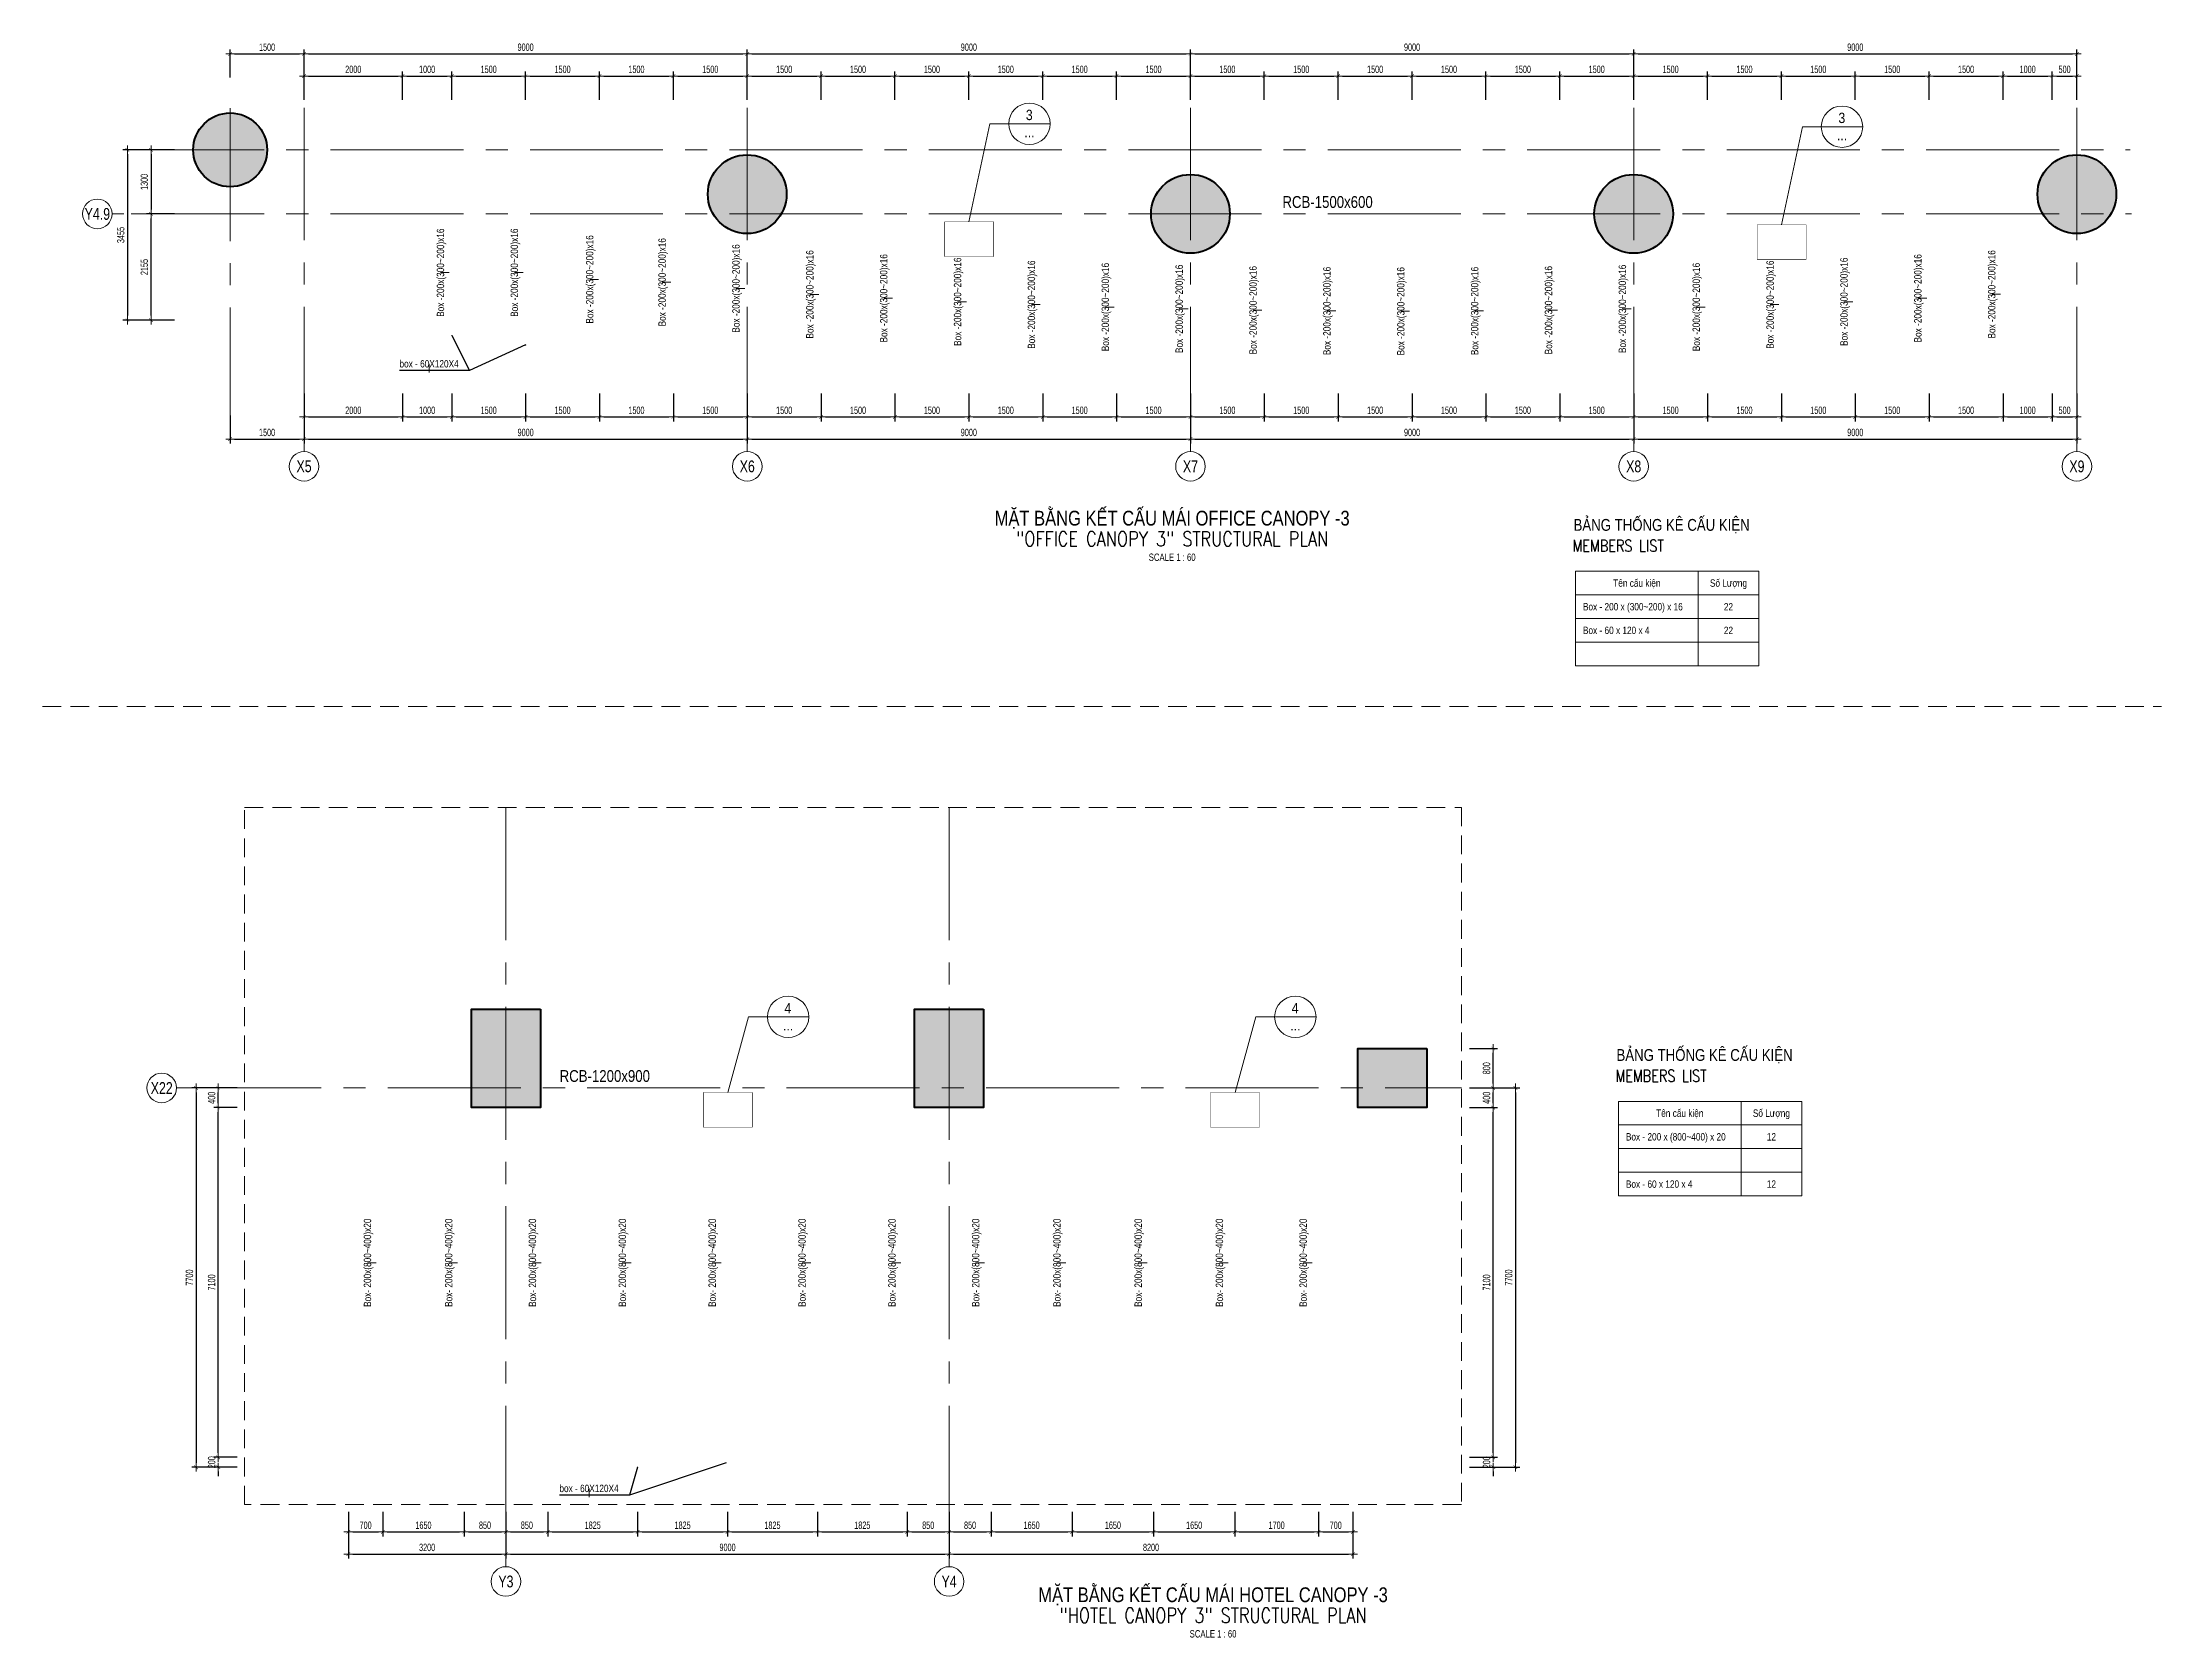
# Model space of a CAD drawing. Header units: millimetres. Extents: x -179076 to 305601, y -18667 to 40015.
# Drawn here: x 169531 to 212565, y 7344 to 39734 of the extents above; entities that cross this region are included whole.
import ezdxf
from ezdxf.enums import TextEntityAlignment as Align

# ---------------------------------------------------------------- set-up
doc = ezdxf.new("R2010")
doc.units = ezdxf.units.MM
doc.header["$LTSCALE"] = 60
doc.linetypes.add('HIDDEN2', pattern=[4.7625, 3.175, -1.5875])
doc.linetypes.add('POD_Grid F2$0$CENTER2', pattern=[1.125, 0.75, -0.125, 0.125, -0.125])
doc.layers.get('0').update_dxf_attribs({"lineweight": 20})
doc.layers.get('Defpoints').update_dxf_attribs({"color": 151, "lineweight": 9})
for name, color, linetype, lineweight in [('$0$NDC_S_VN TEXT', 7, 'Continuous', 20), ('HT_2F_Col$0$NDC_S-COLUMN', 4, 'Continuous', 40), ('HT_2F_Col$0$NDC_S_HATCH COLUMN AND WALL', 251, 'Continuous', 13), ('NDC_S-ANNO', 7, 'Continuous', 20), ('NDC_S-COLUMN', 4, 'Continuous', 40), ('NDC_S-TEXT-SYMB', 7, 'Continuous', 20), ('NDC_S_ANNO', 7, 'Continuous', 20), ('NDC_S_DIM', 1, 'Continuous', 15), ('NDC_S_ENG TITLE', 3, 'Continuous', 20), ('NDC_S_HATCH COLUMN AND WALL', 251, 'Continuous', 13), ('NDC_S_HIDDEN', 8, 'HIDDEN2', 13), ('NDC_S_TEXT SYMBOL', 7, 'Continuous', 20), ('NDC_S_THIN LINE', 8, 'Continuous', 9), ('NDC_S_VN TEXT', 7, 'Continuous', 20), ('NDC_S_VN TITLE', 6, 'Continuous', 35), ('NDC_Table', 3, 'Continuous', 20), ('POD_Grid F2$0$NDC_S_AXIS', 5, 'POD_Grid F2$0$CENTER2', 13), ('POD_Grid F2$0$NDC_S_SYMBOL', 1, 'Continuous', 15), ('POD_Grid F2$0$NDC_S_TEXT SYMBOL', 7, 'Continuous', 20)]:
    doc.layers.add(name, color=color, linetype=linetype, lineweight=lineweight)
doc.styles.add('ARIAL', font='arial.ttf', dxfattribs={"width": 0.8})
doc.styles.add('NDC_ANNO', font='', dxfattribs={"width": 0.8})
doc.styles.add('NDC_ARIAL', font='arial.ttf', dxfattribs={"width": 0.85})
doc.styles.add('NDC_DIM', font='', dxfattribs={"width": 0.75})
doc.styles.add('NDC_EN TXT', font='romans.shx', dxfattribs={"width": 0.8})
doc.styles.add('NDC_VIE TXT', font='arial.ttf', dxfattribs={"width": 0.8})
doc.styles.add('POD_Grid F2$0$NDC_ANNO', font='', dxfattribs={"width": 0.8})
doc.styles.get('NDC_ANNO').set_extended_font_data('Dotum')
doc.styles.get('NDC_DIM').set_extended_font_data('Dotum')
doc.styles.get('POD_Grid F2$0$NDC_ANNO').set_extended_font_data('Dotum')
doc.dimstyles.new('NDC_dim_60', dxfattribs={"dimscale": 60, "dimtxt": 2.5, "dimasz": 1.5, "dimexe": 1.5, "dimexo": 2.5, "dimgap": 1, "dimtad": 1, "dimdec": 0, "dimzin": 0, "dimdsep": 46, "dimtxsty": 'NDC_DIM', "dimblk": 'DIMMARK', "dimcen": 0.09, "dimdle": 1.2, "dimclrd": 1, "dimclre": 1, "dimclrt": 3, "dimadec": 0, "dimazin": 0, "dimtfac": 1, "dimtdec": 0, "dimtix": 1, "dimtofl": 0, "dimtmove": 0, "dimatfit": 3, "dimfxl": 8, "dimfxlon": 1, "dimtolj": 1, "dimtzin": 0, "dimarcsym": 0})
doc.dimstyles.new('NDC_dim_iso', dxfattribs={"dimtxt": 2.5, "dimasz": 1, "dimexe": 1.5, "dimexo": 2.5, "dimgap": 1, "dimtad": 1, "dimdec": 0, "dimzin": 0, "dimdsep": 46, "dimtxsty": 'NDC_DIM', "dimblk": 'DIMMARK', "dimcen": 0.09, "dimdle": 1.2, "dimclrd": 1, "dimclre": 1, "dimclrt": 3, "dimadec": 0, "dimazin": 0, "dimtfac": 1, "dimtdec": 0, "dimtix": 1, "dimtofl": 0, "dimtmove": 0, "dimatfit": 3, "dimfxl": 8, "dimfxlon": 1, "dimtolj": 1, "dimtzin": 0, "dimarcsym": 0})

msp = doc.modelspace()

# ---------------------------------------------------------------- texts
at = {"layer": 'NDC_S-TEXT-SYMB', "style": 'NDC_ARIAL', "width": 0.85}
for s, p in [('3', (189571, 38260.3)), ('3', (206071, 38200.5)), ('...', (189574.8, 37910)), ('...', (206074.8, 37850.3)), ('4', (184670.2, 20126.8)), ('4', (194970.2, 20126.8)), ('...', (184674, 19776.6)), ('...', (194974, 19776.6))]:
    msp.add_text(s, height=210, rotation=0.00002, dxfattribs=at).set_placement(p, align=Align.MIDDLE_CENTER)
at = {"layer": 'NDC_S_ENG TITLE', "style": 'NDC_EN TXT', "width": 0.8}
for p in [(200603.4, 29393.6), (201475.4, 18630.6)]:
    msp.add_text('MEMBERS LIST', height=240, dxfattribs=at).set_placement(p)
at = {"layer": 'NDC_S_VN TEXT', "style": 'NDC_VIE TXT', "width": 0.8}
for s, p in [('RCB-1500x600', (194711.8, 36613)), ('BẢNG THỐNG KÊ CẤU KIỆN', (200623.4, 30057.1)), ('BẢNG THỐNG KÊ CẤU KIỆN', (201495.5, 19294.1)), ('RCB-1200x900', (180035.2, 18867.2))]:
    msp.add_text(s, height=240, dxfattribs=at).set_placement(p, align=Align.TOP_LEFT)
at = {"layer": 'NDC_S_VN TEXT', "style": 'NDC_ARIAL', "width": 0.8}
for s, p in [('Tên cấu kiện', (201909.1, 28755.5)), ('Số Lượng', (203769.1, 28755.5)), ('22', (203769.1, 28275.5)), ('22', (203769.1, 27795.5)), ('Tên cấu kiện', (202781.1, 17992.5)), ('Số Lượng', (204641.1, 17992.5)), ('12', (204641.1, 17512.5)), ('12', (204641.1, 16552.5))]:
    msp.add_text(s, height=150, dxfattribs=at).set_placement(p, align=Align.MIDDLE_CENTER)
for s, p in [('Box - 200 x (300~200) x 16', (200814.1, 28275.5)), ('Box - 60 x 120 x 4', (200814.1, 27795.5)), ('Box - 200 x (800~400) x 20', (201686.1, 17512.5)), ('Box - 60 x 120 x 4', (201686.1, 16552.5))]:
    msp.add_text(s, height=150, dxfattribs=at).set_placement(p, align=Align.MIDDLE_LEFT)

# ---------------------------------------------------------------- blocks, each defined once
blk = doc.blocks.new('cottron')
at = {"layer": 'NDC_S_HATCH COLUMN AND WALL'}
h = blk.add_hatch(color=256, dxfattribs=at)
h.dxf.hatch_style = 1
h.paths.add_polyline_path([(-0.5, 0, 1), (0.5, 0, 1)])
at = {"layer": 'NDC_S-COLUMN', "ltscale": 0.005}
blk.add_circle((0, 0), 0.5, dxfattribs=at)
blk = doc.blocks.new('*U212')
at = {"layer": 'POD_Grid F2$0$NDC_S_SYMBOL'}
blk.add_line((0, 5), (0, 9), dxfattribs=at)
blk.add_circle((0, 0), 5, dxfattribs=at)
at = {"layer": 'POD_Grid F2$0$NDC_S_TEXT SYMBOL', "color": 7, "style": 'POD_Grid F2$0$NDC_ANNO', "width": 0.8}
blk.add_attdef('GRID', text='', height=4, dxfattribs=at).set_placement((0, 0), align=Align.MIDDLE)
blk = doc.blocks.new('*U213')
at = {"layer": 'POD_Grid F2$0$NDC_S_SYMBOL'}
blk.add_line((5, 0), (9, 0), dxfattribs=at)
blk.add_circle((0, 0), 5, dxfattribs=at)
at = {"layer": 'POD_Grid F2$0$NDC_S_TEXT SYMBOL', "color": 7, "style": 'POD_Grid F2$0$NDC_ANNO', "width": 0.8}
blk.add_attdef('GRID', text='', height=4, rotation=270, dxfattribs=at).set_placement((0, 0), align=Align.MIDDLE)
blk = doc.blocks.new('A$Cc384704a')
at = {"layer": 'NDC_S_HATCH COLUMN AND WALL'}
h = blk.add_hatch(color=256, dxfattribs=at)
h.dxf.hatch_style = 1
h.paths.add_polyline_path([(36700, -900, 1), (38300, -900, 1)])
at = {"layer": 'NDC_S-COLUMN', "ltscale": 0.005}
blk.add_circle((37500, -900), 800, dxfattribs=at)
at = {"layer": 'POD_Grid F2$0$NDC_S_AXIS', "ltscale": 60}
for p, q in [((0, -5900), (0, 853)), ((1500, -5886), (1500, 853)), ((10500, -5886), (10500, 853)), ((19500, -5886), (19500, 853)), ((28500, -5886), (28500, 853)), ((37500, -5886), (37500, 853)), ((-2011, 0), (38579, 0)), ((-2011, -1300), (38607, -1300))]:
    blk.add_line(p, q, dxfattribs=at)
for p, xscale, yscale, zscale in [((0, 0), 1500, 1500, 1500), ((10500, -900), 1600, 1600, 1600), ((19500, -1300), 1600, 1600, 1600), ((28500, -1300), 1600, 1600, 1600)]:
    blk.add_blockref('cottron', p, dxfattribs=dict(xscale=xscale, yscale=yscale, zscale=zscale))
at = {"layer": 'POD_Grid F2$0$NDC_S_AXIS'}
ref = blk.add_blockref('*U213', (-2697, -1300), dxfattribs=dict(at, xscale=60, yscale=60, zscale=60))
ref.add_attrib('GRID', 'Y4.9', dxfattribs={"layer": 'POD_Grid F2$0$NDC_S_TEXT SYMBOL', "color": 7, "height": 240, "style": 'POD_Grid F2$0$NDC_ANNO', "width": 0.8}).set_placement((-2697, -1300), align=Align.MIDDLE)
at = {"layer": 'POD_Grid F2$0$NDC_S_AXIS', "xscale": 60, "yscale": 60, "zscale": 60}
for p, values in [((1500, -6426), {'GRID': 'X5'}), ((10500, -6426), {'GRID': 'X6'}), ((19500, -6426), {'GRID': 'X7'}), ((28500, -6426), {'GRID': 'X8'}), ((37500, -6426), {'GRID': 'X9'})]:
    blk.add_blockref('*U212', p, dxfattribs=at).add_auto_attribs(values)
blk = doc.blocks.new('DIMMARK')
at = {"layer": 'NDC_S_DIM', "color": 1}
blk.add_line((-1.5, 0), (1, 0), dxfattribs=at)
at = {"layer": 'NDC_S_DIM', "color": 2, "const_width": 0.1}
blk.add_lwpolyline([(-0.42, -0.42), (0.42, 0.42)], dxfattribs=at)
blk = doc.blocks.new('*D231')
at = {"layer": 'Defpoints', "color": 0, "transparency": 16777216}
for p in [(173344, 37551), (171737, 36251), (173344, 36251)]:
    blk.add_point(p, dxfattribs=at)
at = {"layer": 'NDC_S_DIM', "color": 1, "lineweight": -2, "transparency": 16777216}
for p, q in [((172217, 37551), (171647, 37551)), ((171737, 37461), (171737, 36341)), ((172217, 36251), (171647, 36251))]:
    blk.add_line(p, q, dxfattribs=at)
at = {"layer": 'NDC_S_DIM', "color": 1, "lineweight": -2, "transparency": 16777216, "xscale": 90, "yscale": 90, "zscale": 90}
for p, rotation in [((171737, 37551), 90), ((171737, 36251), 270)]:
    blk.add_blockref('DIMMARK', p, dxfattribs=dict(at, rotation=rotation))
at = {"layer": 'NDC_S_DIM', "color": 3, "transparency": 16777216, "insert": (171602, 36901), "char_height": 150, "attachment_point": 5, "rotation": 90, "style": 'NDC_DIM'}
blk.add_mtext('\\A1;1300', dxfattribs=at)
blk = doc.blocks.new('*U255')
at = {"layer": 'POD_Grid F2$0$NDC_S_SYMBOL'}
blk.add_line((-5, 0), (-9, 0), dxfattribs=at)
blk.add_circle((0, 0), 5, dxfattribs=at)
at = {"layer": 'POD_Grid F2$0$NDC_S_TEXT SYMBOL', "color": 7, "style": 'POD_Grid F2$0$NDC_ANNO', "width": 0.8}
blk.add_attdef('GRID', text='', height=4, rotation=90, dxfattribs=at).set_placement((0, 0), align=Align.MIDDLE)
blk = doc.blocks.new('HT_2F_Col$0$cot')
at = {"layer": 'HT_2F_Col$0$NDC_S_HATCH COLUMN AND WALL', "ltscale": 0.005}
h = blk.add_hatch(color=256, dxfattribs=at)
h.dxf.hatch_style = 1
h.paths.add_polyline_path([(-0.5, 0.5), (0.5, 0.5), (0.5, -0.5), (-0.5, -0.5)])
at = {"layer": 'HT_2F_Col$0$NDC_S-COLUMN', "ltscale": 0.005}
blk.add_lwpolyline([(-0.5, 0.5), (0.5, 0.5), (0.5, -0.5), (-0.5, -0.5)], close=True, dxfattribs=at)
blk = doc.blocks.new('A$Ced26a07e')
at = {"layer": 'POD_Grid F2$0$NDC_S_AXIS', "ltscale": 60}
for p, q in [((800, -25149), (800, 703)), ((-4897, -9700), (10412, -9700)), ((-4897, -18700), (10412, -18700))]:
    blk.add_line(p, q, dxfattribs=at)
at = {"yscale": 1400}
for p, xscale in [((600, -700), 1200), ((200, -9700), 2000), ((200, -18700), 2000)]:
    blk.add_blockref('HT_2F_Col$0$cot', p, dxfattribs=dict(at, xscale=xscale))
at = {"layer": 'POD_Grid F2$0$NDC_S_AXIS', "xscale": 60, "yscale": 60, "zscale": 60}
for p, values in [((10821, -9700), {'GRID': 'Y4'}), ((10821, -18700), {'GRID': 'Y3'})]:
    blk.add_blockref('*U255', p, dxfattribs=at).add_auto_attribs(values)
at = {"layer": 'POD_Grid F2$0$NDC_S_AXIS'}
ref = blk.add_blockref('*U212', (800, -25689), dxfattribs=dict(at, xscale=60, yscale=60, zscale=60))
ref.add_attrib('GRID', 'X22', dxfattribs={"layer": 'POD_Grid F2$0$NDC_S_TEXT SYMBOL', "color": 7, "height": 240, "rotation": 90, "style": 'POD_Grid F2$0$NDC_ANNO', "width": 0.8}).set_placement((800, -25689), align=Align.MIDDLE)
blk = doc.blocks.new('*D422')
at = {"layer": 'Defpoints', "color": 0, "ltscale": 60, "transparency": 16777216}
for p in [(172167, 37551), (171257, 34096), (173844, 34096)]:
    blk.add_point(p, dxfattribs=at)
at = {"layer": 'NDC_S_DIM', "color": 1, "lineweight": -2, "ltscale": 60, "transparency": 16777216}
for p, q in [((171737, 37551), (171167, 37551)), ((171257, 37461), (171257, 34186)), ((171737, 34096), (171167, 34096))]:
    blk.add_line(p, q, dxfattribs=at)
at = {"layer": 'NDC_S_DIM', "color": 1, "lineweight": -2, "ltscale": 60, "transparency": 16777216, "xscale": 90, "yscale": 90, "zscale": 90}
for p, rotation in [((171257, 37551), 90), ((171257, 34096), 270)]:
    blk.add_blockref('DIMMARK', p, dxfattribs=dict(at, rotation=rotation))
at = {"layer": 'NDC_S_DIM', "color": 3, "ltscale": 60, "transparency": 16777216, "insert": (171122, 35823), "char_height": 150, "attachment_point": 5, "rotation": 90, "style": 'NDC_DIM'}
blk.add_mtext('\\A1;3455', dxfattribs=at)
blk = doc.blocks.new('*D483')
at = {"layer": 'Defpoints', "color": 0, "ltscale": 60, "transparency": 16777216}
for p in [(171737, 36251), (172550, 36251), (173844, 34096)]:
    blk.add_point(p, dxfattribs=at)
at = {"layer": 'NDC_S_DIM', "color": 1, "lineweight": -2, "ltscale": 60, "transparency": 16777216}
for p, q in [((172217, 36251), (171647, 36251)), ((171737, 34186), (171737, 36161)), ((172217, 34096), (171647, 34096))]:
    blk.add_line(p, q, dxfattribs=at)
at = {"layer": 'NDC_S_DIM', "color": 1, "lineweight": -2, "ltscale": 60, "transparency": 16777216, "xscale": 90, "yscale": 90, "zscale": 90}
for p, rotation in [((171737, 36251), 90), ((171737, 34096), 270)]:
    blk.add_blockref('DIMMARK', p, dxfattribs=dict(at, rotation=rotation))
at = {"layer": 'NDC_S_DIM', "color": 3, "ltscale": 60, "transparency": 16777216, "insert": (171602, 35173), "char_height": 150, "attachment_point": 5, "rotation": 90, "style": 'NDC_DIM'}
blk.add_mtext('\\A1;2155', dxfattribs=at)
blk = doc.blocks.new('*D484')
at = {"layer": 'Defpoints', "color": 0, "ltscale": 60, "transparency": 16777216}
for p in [(174844, 32827), (176844, 32827), (176844, 32128)]:
    blk.add_point(p, dxfattribs=at)
at = {"layer": 'NDC_S_DIM', "color": 1, "lineweight": -2, "ltscale": 60, "transparency": 16777216}
for p, q in [((174844, 32608), (174844, 32038)), ((176844, 32608), (176844, 32038)), ((174934, 32128), (176754, 32128))]:
    blk.add_line(p, q, dxfattribs=at)
at = {"layer": 'NDC_S_DIM', "color": 1, "lineweight": -2, "ltscale": 60, "transparency": 16777216, "xscale": 90, "yscale": 90, "zscale": 90, "rotation": 180}
blk.add_blockref('DIMMARK', (174844, 32128), dxfattribs=at)
at = {"layer": 'NDC_S_DIM', "color": 1, "lineweight": -2, "ltscale": 60, "transparency": 16777216, "xscale": 90, "yscale": 90, "zscale": 90}
blk.add_blockref('DIMMARK', (176844, 32128), dxfattribs=at)
at = {"layer": 'NDC_S_DIM', "color": 3, "ltscale": 60, "transparency": 16777216, "insert": (175844, 32263), "char_height": 150, "attachment_point": 5, "style": 'NDC_DIM'}
blk.add_mtext('\\A1;2000', dxfattribs=at)
blk = doc.blocks.new('*D485')
at = {"layer": 'Defpoints', "color": 0, "ltscale": 60, "transparency": 16777216}
for p in [(176844, 32827), (177844, 32827), (177844, 32128)]:
    blk.add_point(p, dxfattribs=at)
at = {"layer": 'NDC_S_DIM', "color": 1, "lineweight": -2, "ltscale": 60, "transparency": 16777216}
for p, q in [((176844, 32608), (176844, 32038)), ((177844, 32608), (177844, 32038)), ((176934, 32128), (177754, 32128))]:
    blk.add_line(p, q, dxfattribs=at)
at = {"layer": 'NDC_S_DIM', "color": 1, "lineweight": -2, "ltscale": 60, "transparency": 16777216, "xscale": 90, "yscale": 90, "zscale": 90, "rotation": 180}
blk.add_blockref('DIMMARK', (176844, 32128), dxfattribs=at)
at = {"layer": 'NDC_S_DIM', "color": 1, "lineweight": -2, "ltscale": 60, "transparency": 16777216, "xscale": 90, "yscale": 90, "zscale": 90}
blk.add_blockref('DIMMARK', (177844, 32128), dxfattribs=at)
at = {"layer": 'NDC_S_DIM', "color": 3, "ltscale": 60, "transparency": 16777216, "insert": (177344, 32263), "char_height": 150, "attachment_point": 5, "style": 'NDC_DIM'}
blk.add_mtext('\\A1;1000', dxfattribs=at)
blk = doc.blocks.new('*D486')
at = {"layer": 'Defpoints', "color": 0, "ltscale": 60, "transparency": 16777216}
for p in [(177844, 32827), (179344, 32827), (179344, 32128)]:
    blk.add_point(p, dxfattribs=at)
at = {"layer": 'NDC_S_DIM', "color": 1, "lineweight": -2, "ltscale": 60, "transparency": 16777216}
for p, q in [((177844, 32608), (177844, 32038)), ((179344, 32608), (179344, 32038)), ((177934, 32128), (179254, 32128))]:
    blk.add_line(p, q, dxfattribs=at)
at = {"layer": 'NDC_S_DIM', "color": 1, "lineweight": -2, "ltscale": 60, "transparency": 16777216, "xscale": 90, "yscale": 90, "zscale": 90, "rotation": 180}
blk.add_blockref('DIMMARK', (177844, 32128), dxfattribs=at)
at = {"layer": 'NDC_S_DIM', "color": 1, "lineweight": -2, "ltscale": 60, "transparency": 16777216, "xscale": 90, "yscale": 90, "zscale": 90}
blk.add_blockref('DIMMARK', (179344, 32128), dxfattribs=at)
at = {"layer": 'NDC_S_DIM', "color": 3, "ltscale": 60, "transparency": 16777216, "insert": (178594, 32263), "char_height": 150, "attachment_point": 5, "style": 'NDC_DIM'}
blk.add_mtext('\\A1;1500', dxfattribs=at)
blk = doc.blocks.new('*D487')
at = {"layer": 'Defpoints', "color": 0, "ltscale": 60, "transparency": 16777216}
for p in [(179344, 32827), (180844, 32827), (180844, 32128)]:
    blk.add_point(p, dxfattribs=at)
at = {"layer": 'NDC_S_DIM', "color": 1, "lineweight": -2, "ltscale": 60, "transparency": 16777216}
for p, q in [((179344, 32608), (179344, 32038)), ((180844, 32608), (180844, 32038)), ((179434, 32128), (180754, 32128))]:
    blk.add_line(p, q, dxfattribs=at)
at = {"layer": 'NDC_S_DIM', "color": 1, "lineweight": -2, "ltscale": 60, "transparency": 16777216, "xscale": 90, "yscale": 90, "zscale": 90, "rotation": 180}
blk.add_blockref('DIMMARK', (179344, 32128), dxfattribs=at)
at = {"layer": 'NDC_S_DIM', "color": 1, "lineweight": -2, "ltscale": 60, "transparency": 16777216, "xscale": 90, "yscale": 90, "zscale": 90}
blk.add_blockref('DIMMARK', (180844, 32128), dxfattribs=at)
at = {"layer": 'NDC_S_DIM', "color": 3, "ltscale": 60, "transparency": 16777216, "insert": (180094, 32263), "char_height": 150, "attachment_point": 5, "style": 'NDC_DIM'}
blk.add_mtext('\\A1;1500', dxfattribs=at)
blk = doc.blocks.new('*D488')
at = {"layer": 'Defpoints', "color": 0, "ltscale": 60, "transparency": 16777216}
for p in [(180844, 32827), (182344, 32827), (182344, 32128)]:
    blk.add_point(p, dxfattribs=at)
at = {"layer": 'NDC_S_DIM', "color": 1, "lineweight": -2, "ltscale": 60, "transparency": 16777216}
for p, q in [((180844, 32608), (180844, 32038)), ((182344, 32608), (182344, 32038)), ((180934, 32128), (182254, 32128))]:
    blk.add_line(p, q, dxfattribs=at)
at = {"layer": 'NDC_S_DIM', "color": 1, "lineweight": -2, "ltscale": 60, "transparency": 16777216, "xscale": 90, "yscale": 90, "zscale": 90, "rotation": 180}
blk.add_blockref('DIMMARK', (180844, 32128), dxfattribs=at)
at = {"layer": 'NDC_S_DIM', "color": 1, "lineweight": -2, "ltscale": 60, "transparency": 16777216, "xscale": 90, "yscale": 90, "zscale": 90}
blk.add_blockref('DIMMARK', (182344, 32128), dxfattribs=at)
at = {"layer": 'NDC_S_DIM', "color": 3, "ltscale": 60, "transparency": 16777216, "insert": (181594, 32263), "char_height": 150, "attachment_point": 5, "style": 'NDC_DIM'}
blk.add_mtext('\\A1;1500', dxfattribs=at)
blk = doc.blocks.new('*D489')
at = {"layer": 'Defpoints', "color": 0, "ltscale": 60, "transparency": 16777216}
for p in [(182344, 32827), (183844, 32827), (183844, 32128)]:
    blk.add_point(p, dxfattribs=at)
at = {"layer": 'NDC_S_DIM', "color": 1, "lineweight": -2, "ltscale": 60, "transparency": 16777216}
for p, q in [((182344, 32608), (182344, 32038)), ((183844, 32608), (183844, 32038)), ((182434, 32128), (183754, 32128))]:
    blk.add_line(p, q, dxfattribs=at)
at = {"layer": 'NDC_S_DIM', "color": 1, "lineweight": -2, "ltscale": 60, "transparency": 16777216, "xscale": 90, "yscale": 90, "zscale": 90, "rotation": 180}
blk.add_blockref('DIMMARK', (182344, 32128), dxfattribs=at)
at = {"layer": 'NDC_S_DIM', "color": 1, "lineweight": -2, "ltscale": 60, "transparency": 16777216, "xscale": 90, "yscale": 90, "zscale": 90}
blk.add_blockref('DIMMARK', (183844, 32128), dxfattribs=at)
at = {"layer": 'NDC_S_DIM', "color": 3, "ltscale": 60, "transparency": 16777216, "insert": (183094, 32263), "char_height": 150, "attachment_point": 5, "style": 'NDC_DIM'}
blk.add_mtext('\\A1;1500', dxfattribs=at)
blk = doc.blocks.new('*D490')
at = {"layer": 'Defpoints', "color": 0, "ltscale": 60, "transparency": 16777216}
for p in [(183844, 32827), (185344, 32827), (185344, 32128)]:
    blk.add_point(p, dxfattribs=at)
at = {"layer": 'NDC_S_DIM', "color": 1, "lineweight": -2, "ltscale": 60, "transparency": 16777216}
for p, q in [((183844, 32608), (183844, 32038)), ((185344, 32608), (185344, 32038)), ((183934, 32128), (185254, 32128))]:
    blk.add_line(p, q, dxfattribs=at)
at = {"layer": 'NDC_S_DIM', "color": 1, "lineweight": -2, "ltscale": 60, "transparency": 16777216, "xscale": 90, "yscale": 90, "zscale": 90, "rotation": 180}
blk.add_blockref('DIMMARK', (183844, 32128), dxfattribs=at)
at = {"layer": 'NDC_S_DIM', "color": 1, "lineweight": -2, "ltscale": 60, "transparency": 16777216, "xscale": 90, "yscale": 90, "zscale": 90}
blk.add_blockref('DIMMARK', (185344, 32128), dxfattribs=at)
at = {"layer": 'NDC_S_DIM', "color": 3, "ltscale": 60, "transparency": 16777216, "insert": (184594, 32263), "char_height": 150, "attachment_point": 5, "style": 'NDC_DIM'}
blk.add_mtext('\\A1;1500', dxfattribs=at)
blk = doc.blocks.new('*D491')
at = {"layer": 'Defpoints', "color": 0, "ltscale": 60, "transparency": 16777216}
for p in [(185344, 32827), (186844, 32827), (186844, 32128)]:
    blk.add_point(p, dxfattribs=at)
at = {"layer": 'NDC_S_DIM', "color": 1, "lineweight": -2, "ltscale": 60, "transparency": 16777216}
for p, q in [((185344, 32608), (185344, 32038)), ((186844, 32608), (186844, 32038)), ((185434, 32128), (186754, 32128))]:
    blk.add_line(p, q, dxfattribs=at)
at = {"layer": 'NDC_S_DIM', "color": 1, "lineweight": -2, "ltscale": 60, "transparency": 16777216, "xscale": 90, "yscale": 90, "zscale": 90, "rotation": 180}
blk.add_blockref('DIMMARK', (185344, 32128), dxfattribs=at)
at = {"layer": 'NDC_S_DIM', "color": 1, "lineweight": -2, "ltscale": 60, "transparency": 16777216, "xscale": 90, "yscale": 90, "zscale": 90}
blk.add_blockref('DIMMARK', (186844, 32128), dxfattribs=at)
at = {"layer": 'NDC_S_DIM', "color": 3, "ltscale": 60, "transparency": 16777216, "insert": (186094, 32263), "char_height": 150, "attachment_point": 5, "style": 'NDC_DIM'}
blk.add_mtext('\\A1;1500', dxfattribs=at)
blk = doc.blocks.new('*D492')
at = {"layer": 'Defpoints', "color": 0, "ltscale": 60, "transparency": 16777216}
for p in [(186844, 32827), (188344, 32827), (188344, 32128)]:
    blk.add_point(p, dxfattribs=at)
at = {"layer": 'NDC_S_DIM', "color": 1, "lineweight": -2, "ltscale": 60, "transparency": 16777216}
for p, q in [((186844, 32608), (186844, 32038)), ((188344, 32608), (188344, 32038)), ((186934, 32128), (188254, 32128))]:
    blk.add_line(p, q, dxfattribs=at)
at = {"layer": 'NDC_S_DIM', "color": 1, "lineweight": -2, "ltscale": 60, "transparency": 16777216, "xscale": 90, "yscale": 90, "zscale": 90, "rotation": 180}
blk.add_blockref('DIMMARK', (186844, 32128), dxfattribs=at)
at = {"layer": 'NDC_S_DIM', "color": 1, "lineweight": -2, "ltscale": 60, "transparency": 16777216, "xscale": 90, "yscale": 90, "zscale": 90}
blk.add_blockref('DIMMARK', (188344, 32128), dxfattribs=at)
at = {"layer": 'NDC_S_DIM', "color": 3, "ltscale": 60, "transparency": 16777216, "insert": (187594, 32263), "char_height": 150, "attachment_point": 5, "style": 'NDC_DIM'}
blk.add_mtext('\\A1;1500', dxfattribs=at)
blk = doc.blocks.new('*D493')
at = {"layer": 'Defpoints', "color": 0, "ltscale": 60, "transparency": 16777216}
for p in [(188344, 32827), (189844, 32827), (189844, 32128)]:
    blk.add_point(p, dxfattribs=at)
at = {"layer": 'NDC_S_DIM', "color": 1, "lineweight": -2, "ltscale": 60, "transparency": 16777216}
for p, q in [((188344, 32608), (188344, 32038)), ((189844, 32608), (189844, 32038)), ((188434, 32128), (189754, 32128))]:
    blk.add_line(p, q, dxfattribs=at)
at = {"layer": 'NDC_S_DIM', "color": 1, "lineweight": -2, "ltscale": 60, "transparency": 16777216, "xscale": 90, "yscale": 90, "zscale": 90, "rotation": 180}
blk.add_blockref('DIMMARK', (188344, 32128), dxfattribs=at)
at = {"layer": 'NDC_S_DIM', "color": 1, "lineweight": -2, "ltscale": 60, "transparency": 16777216, "xscale": 90, "yscale": 90, "zscale": 90}
blk.add_blockref('DIMMARK', (189844, 32128), dxfattribs=at)
at = {"layer": 'NDC_S_DIM', "color": 3, "ltscale": 60, "transparency": 16777216, "insert": (189094, 32263), "char_height": 150, "attachment_point": 5, "style": 'NDC_DIM'}
blk.add_mtext('\\A1;1500', dxfattribs=at)
blk = doc.blocks.new('*D494')
at = {"layer": 'Defpoints', "color": 0, "ltscale": 60, "transparency": 16777216}
for p in [(189844, 32827), (191344, 32827), (191344, 32128)]:
    blk.add_point(p, dxfattribs=at)
at = {"layer": 'NDC_S_DIM', "color": 1, "lineweight": -2, "ltscale": 60, "transparency": 16777216}
for p, q in [((189844, 32608), (189844, 32038)), ((191344, 32608), (191344, 32038)), ((189934, 32128), (191254, 32128))]:
    blk.add_line(p, q, dxfattribs=at)
at = {"layer": 'NDC_S_DIM', "color": 1, "lineweight": -2, "ltscale": 60, "transparency": 16777216, "xscale": 90, "yscale": 90, "zscale": 90, "rotation": 180}
blk.add_blockref('DIMMARK', (189844, 32128), dxfattribs=at)
at = {"layer": 'NDC_S_DIM', "color": 1, "lineweight": -2, "ltscale": 60, "transparency": 16777216, "xscale": 90, "yscale": 90, "zscale": 90}
blk.add_blockref('DIMMARK', (191344, 32128), dxfattribs=at)
at = {"layer": 'NDC_S_DIM', "color": 3, "ltscale": 60, "transparency": 16777216, "insert": (190594, 32263), "char_height": 150, "attachment_point": 5, "style": 'NDC_DIM'}
blk.add_mtext('\\A1;1500', dxfattribs=at)
blk = doc.blocks.new('*D495')
at = {"layer": 'Defpoints', "color": 0, "ltscale": 60, "transparency": 16777216}
for p in [(191344, 32827), (192844, 32827), (192844, 32128)]:
    blk.add_point(p, dxfattribs=at)
at = {"layer": 'NDC_S_DIM', "color": 1, "lineweight": -2, "ltscale": 60, "transparency": 16777216}
for p, q in [((191344, 32608), (191344, 32038)), ((192844, 32608), (192844, 32038)), ((191434, 32128), (192754, 32128))]:
    blk.add_line(p, q, dxfattribs=at)
at = {"layer": 'NDC_S_DIM', "color": 1, "lineweight": -2, "ltscale": 60, "transparency": 16777216, "xscale": 90, "yscale": 90, "zscale": 90, "rotation": 180}
blk.add_blockref('DIMMARK', (191344, 32128), dxfattribs=at)
at = {"layer": 'NDC_S_DIM', "color": 1, "lineweight": -2, "ltscale": 60, "transparency": 16777216, "xscale": 90, "yscale": 90, "zscale": 90}
blk.add_blockref('DIMMARK', (192844, 32128), dxfattribs=at)
at = {"layer": 'NDC_S_DIM', "color": 3, "ltscale": 60, "transparency": 16777216, "insert": (192094, 32263), "char_height": 150, "attachment_point": 5, "style": 'NDC_DIM'}
blk.add_mtext('\\A1;1500', dxfattribs=at)
blk = doc.blocks.new('*D496')
at = {"layer": 'Defpoints', "color": 0, "ltscale": 60, "transparency": 16777216}
for p in [(192844, 32827), (194344, 32827), (194344, 32128)]:
    blk.add_point(p, dxfattribs=at)
at = {"layer": 'NDC_S_DIM', "color": 1, "lineweight": -2, "ltscale": 60, "transparency": 16777216}
for p, q in [((192844, 32608), (192844, 32038)), ((194344, 32608), (194344, 32038)), ((192934, 32128), (194254, 32128))]:
    blk.add_line(p, q, dxfattribs=at)
at = {"layer": 'NDC_S_DIM', "color": 1, "lineweight": -2, "ltscale": 60, "transparency": 16777216, "xscale": 90, "yscale": 90, "zscale": 90, "rotation": 180}
blk.add_blockref('DIMMARK', (192844, 32128), dxfattribs=at)
at = {"layer": 'NDC_S_DIM', "color": 1, "lineweight": -2, "ltscale": 60, "transparency": 16777216, "xscale": 90, "yscale": 90, "zscale": 90}
blk.add_blockref('DIMMARK', (194344, 32128), dxfattribs=at)
at = {"layer": 'NDC_S_DIM', "color": 3, "ltscale": 60, "transparency": 16777216, "insert": (193594, 32263), "char_height": 150, "attachment_point": 5, "style": 'NDC_DIM'}
blk.add_mtext('\\A1;1500', dxfattribs=at)
blk = doc.blocks.new('*D497')
at = {"layer": 'Defpoints', "color": 0, "ltscale": 60, "transparency": 16777216}
for p in [(194344, 32827), (195844, 32827), (195844, 32128)]:
    blk.add_point(p, dxfattribs=at)
at = {"layer": 'NDC_S_DIM', "color": 1, "lineweight": -2, "ltscale": 60, "transparency": 16777216}
for p, q in [((194344, 32608), (194344, 32038)), ((195844, 32608), (195844, 32038)), ((194434, 32128), (195754, 32128))]:
    blk.add_line(p, q, dxfattribs=at)
at = {"layer": 'NDC_S_DIM', "color": 1, "lineweight": -2, "ltscale": 60, "transparency": 16777216, "xscale": 90, "yscale": 90, "zscale": 90, "rotation": 180}
blk.add_blockref('DIMMARK', (194344, 32128), dxfattribs=at)
at = {"layer": 'NDC_S_DIM', "color": 1, "lineweight": -2, "ltscale": 60, "transparency": 16777216, "xscale": 90, "yscale": 90, "zscale": 90}
blk.add_blockref('DIMMARK', (195844, 32128), dxfattribs=at)
at = {"layer": 'NDC_S_DIM', "color": 3, "ltscale": 60, "transparency": 16777216, "insert": (195094, 32263), "char_height": 150, "attachment_point": 5, "style": 'NDC_DIM'}
blk.add_mtext('\\A1;1500', dxfattribs=at)
blk = doc.blocks.new('*D498')
at = {"layer": 'Defpoints', "color": 0, "ltscale": 60, "transparency": 16777216}
for p in [(195844, 32827), (197344, 32827), (197344, 32128)]:
    blk.add_point(p, dxfattribs=at)
at = {"layer": 'NDC_S_DIM', "color": 1, "lineweight": -2, "ltscale": 60, "transparency": 16777216}
for p, q in [((195844, 32608), (195844, 32038)), ((197344, 32608), (197344, 32038)), ((195934, 32128), (197254, 32128))]:
    blk.add_line(p, q, dxfattribs=at)
at = {"layer": 'NDC_S_DIM', "color": 1, "lineweight": -2, "ltscale": 60, "transparency": 16777216, "xscale": 90, "yscale": 90, "zscale": 90, "rotation": 180}
blk.add_blockref('DIMMARK', (195844, 32128), dxfattribs=at)
at = {"layer": 'NDC_S_DIM', "color": 1, "lineweight": -2, "ltscale": 60, "transparency": 16777216, "xscale": 90, "yscale": 90, "zscale": 90}
blk.add_blockref('DIMMARK', (197344, 32128), dxfattribs=at)
at = {"layer": 'NDC_S_DIM', "color": 3, "ltscale": 60, "transparency": 16777216, "insert": (196594, 32263), "char_height": 150, "attachment_point": 5, "style": 'NDC_DIM'}
blk.add_mtext('\\A1;1500', dxfattribs=at)
blk = doc.blocks.new('*D499')
at = {"layer": 'Defpoints', "color": 0, "ltscale": 60, "transparency": 16777216}
for p in [(197344, 32827), (198844, 32827), (198844, 32128)]:
    blk.add_point(p, dxfattribs=at)
at = {"layer": 'NDC_S_DIM', "color": 1, "lineweight": -2, "ltscale": 60, "transparency": 16777216}
for p, q in [((197344, 32608), (197344, 32038)), ((198844, 32608), (198844, 32038)), ((197434, 32128), (198754, 32128))]:
    blk.add_line(p, q, dxfattribs=at)
at = {"layer": 'NDC_S_DIM', "color": 1, "lineweight": -2, "ltscale": 60, "transparency": 16777216, "xscale": 90, "yscale": 90, "zscale": 90, "rotation": 180}
blk.add_blockref('DIMMARK', (197344, 32128), dxfattribs=at)
at = {"layer": 'NDC_S_DIM', "color": 1, "lineweight": -2, "ltscale": 60, "transparency": 16777216, "xscale": 90, "yscale": 90, "zscale": 90}
blk.add_blockref('DIMMARK', (198844, 32128), dxfattribs=at)
at = {"layer": 'NDC_S_DIM', "color": 3, "ltscale": 60, "transparency": 16777216, "insert": (198094, 32263), "char_height": 150, "attachment_point": 5, "style": 'NDC_DIM'}
blk.add_mtext('\\A1;1500', dxfattribs=at)
blk = doc.blocks.new('*D500')
at = {"layer": 'Defpoints', "color": 0, "ltscale": 60, "transparency": 16777216}
for p in [(198844, 32827), (200344, 32827), (200344, 32128)]:
    blk.add_point(p, dxfattribs=at)
at = {"layer": 'NDC_S_DIM', "color": 1, "lineweight": -2, "ltscale": 60, "transparency": 16777216}
for p, q in [((198844, 32608), (198844, 32038)), ((200344, 32608), (200344, 32038)), ((198934, 32128), (200254, 32128))]:
    blk.add_line(p, q, dxfattribs=at)
at = {"layer": 'NDC_S_DIM', "color": 1, "lineweight": -2, "ltscale": 60, "transparency": 16777216, "xscale": 90, "yscale": 90, "zscale": 90, "rotation": 180}
blk.add_blockref('DIMMARK', (198844, 32128), dxfattribs=at)
at = {"layer": 'NDC_S_DIM', "color": 1, "lineweight": -2, "ltscale": 60, "transparency": 16777216, "xscale": 90, "yscale": 90, "zscale": 90}
blk.add_blockref('DIMMARK', (200344, 32128), dxfattribs=at)
at = {"layer": 'NDC_S_DIM', "color": 3, "ltscale": 60, "transparency": 16777216, "insert": (199594, 32263), "char_height": 150, "attachment_point": 5, "style": 'NDC_DIM'}
blk.add_mtext('\\A1;1500', dxfattribs=at)
blk = doc.blocks.new('*D501')
at = {"layer": 'Defpoints', "color": 0, "ltscale": 60, "transparency": 16777216}
for p in [(200344, 32827), (201844, 32827), (201844, 32128)]:
    blk.add_point(p, dxfattribs=at)
at = {"layer": 'NDC_S_DIM', "color": 1, "lineweight": -2, "ltscale": 60, "transparency": 16777216}
for p, q in [((200344, 32608), (200344, 32038)), ((201844, 32608), (201844, 32038)), ((200434, 32128), (201754, 32128))]:
    blk.add_line(p, q, dxfattribs=at)
at = {"layer": 'NDC_S_DIM', "color": 1, "lineweight": -2, "ltscale": 60, "transparency": 16777216, "xscale": 90, "yscale": 90, "zscale": 90, "rotation": 180}
blk.add_blockref('DIMMARK', (200344, 32128), dxfattribs=at)
at = {"layer": 'NDC_S_DIM', "color": 1, "lineweight": -2, "ltscale": 60, "transparency": 16777216, "xscale": 90, "yscale": 90, "zscale": 90}
blk.add_blockref('DIMMARK', (201844, 32128), dxfattribs=at)
at = {"layer": 'NDC_S_DIM', "color": 3, "ltscale": 60, "transparency": 16777216, "insert": (201094, 32263), "char_height": 150, "attachment_point": 5, "style": 'NDC_DIM'}
blk.add_mtext('\\A1;1500', dxfattribs=at)
blk = doc.blocks.new('*D502')
at = {"layer": 'Defpoints', "color": 0, "ltscale": 60, "transparency": 16777216}
for p in [(201844, 32827), (203344, 32827), (203344, 32128)]:
    blk.add_point(p, dxfattribs=at)
at = {"layer": 'NDC_S_DIM', "color": 1, "lineweight": -2, "ltscale": 60, "transparency": 16777216}
for p, q in [((201844, 32608), (201844, 32038)), ((203344, 32608), (203344, 32038)), ((201934, 32128), (203254, 32128))]:
    blk.add_line(p, q, dxfattribs=at)
at = {"layer": 'NDC_S_DIM', "color": 1, "lineweight": -2, "ltscale": 60, "transparency": 16777216, "xscale": 90, "yscale": 90, "zscale": 90, "rotation": 180}
blk.add_blockref('DIMMARK', (201844, 32128), dxfattribs=at)
at = {"layer": 'NDC_S_DIM', "color": 1, "lineweight": -2, "ltscale": 60, "transparency": 16777216, "xscale": 90, "yscale": 90, "zscale": 90}
blk.add_blockref('DIMMARK', (203344, 32128), dxfattribs=at)
at = {"layer": 'NDC_S_DIM', "color": 3, "ltscale": 60, "transparency": 16777216, "insert": (202594, 32263), "char_height": 150, "attachment_point": 5, "style": 'NDC_DIM'}
blk.add_mtext('\\A1;1500', dxfattribs=at)
blk = doc.blocks.new('*D503')
at = {"layer": 'Defpoints', "color": 0, "ltscale": 60, "transparency": 16777216}
for p in [(203344, 32827), (204844, 32827), (204844, 32128)]:
    blk.add_point(p, dxfattribs=at)
at = {"layer": 'NDC_S_DIM', "color": 1, "lineweight": -2, "ltscale": 60, "transparency": 16777216}
for p, q in [((203344, 32608), (203344, 32038)), ((204844, 32608), (204844, 32038)), ((203434, 32128), (204754, 32128))]:
    blk.add_line(p, q, dxfattribs=at)
at = {"layer": 'NDC_S_DIM', "color": 1, "lineweight": -2, "ltscale": 60, "transparency": 16777216, "xscale": 90, "yscale": 90, "zscale": 90, "rotation": 180}
blk.add_blockref('DIMMARK', (203344, 32128), dxfattribs=at)
at = {"layer": 'NDC_S_DIM', "color": 1, "lineweight": -2, "ltscale": 60, "transparency": 16777216, "xscale": 90, "yscale": 90, "zscale": 90}
blk.add_blockref('DIMMARK', (204844, 32128), dxfattribs=at)
at = {"layer": 'NDC_S_DIM', "color": 3, "ltscale": 60, "transparency": 16777216, "insert": (204094, 32263), "char_height": 150, "attachment_point": 5, "style": 'NDC_DIM'}
blk.add_mtext('\\A1;1500', dxfattribs=at)
blk = doc.blocks.new('*D504')
at = {"layer": 'Defpoints', "color": 0, "ltscale": 60, "transparency": 16777216}
for p in [(204844, 32827), (206344, 32827), (206344, 32128)]:
    blk.add_point(p, dxfattribs=at)
at = {"layer": 'NDC_S_DIM', "color": 1, "lineweight": -2, "ltscale": 60, "transparency": 16777216}
for p, q in [((204844, 32608), (204844, 32038)), ((206344, 32608), (206344, 32038)), ((204934, 32128), (206254, 32128))]:
    blk.add_line(p, q, dxfattribs=at)
at = {"layer": 'NDC_S_DIM', "color": 1, "lineweight": -2, "ltscale": 60, "transparency": 16777216, "xscale": 90, "yscale": 90, "zscale": 90, "rotation": 180}
blk.add_blockref('DIMMARK', (204844, 32128), dxfattribs=at)
at = {"layer": 'NDC_S_DIM', "color": 1, "lineweight": -2, "ltscale": 60, "transparency": 16777216, "xscale": 90, "yscale": 90, "zscale": 90}
blk.add_blockref('DIMMARK', (206344, 32128), dxfattribs=at)
at = {"layer": 'NDC_S_DIM', "color": 3, "ltscale": 60, "transparency": 16777216, "insert": (205594, 32263), "char_height": 150, "attachment_point": 5, "style": 'NDC_DIM'}
blk.add_mtext('\\A1;1500', dxfattribs=at)
blk = doc.blocks.new('*D505')
at = {"layer": 'Defpoints', "color": 0, "ltscale": 60, "transparency": 16777216}
for p in [(206344, 32827), (207844, 32827), (207844, 32128)]:
    blk.add_point(p, dxfattribs=at)
at = {"layer": 'NDC_S_DIM', "color": 1, "lineweight": -2, "ltscale": 60, "transparency": 16777216}
for p, q in [((206344, 32608), (206344, 32038)), ((207844, 32608), (207844, 32038)), ((206434, 32128), (207754, 32128))]:
    blk.add_line(p, q, dxfattribs=at)
at = {"layer": 'NDC_S_DIM', "color": 1, "lineweight": -2, "ltscale": 60, "transparency": 16777216, "xscale": 90, "yscale": 90, "zscale": 90, "rotation": 180}
blk.add_blockref('DIMMARK', (206344, 32128), dxfattribs=at)
at = {"layer": 'NDC_S_DIM', "color": 1, "lineweight": -2, "ltscale": 60, "transparency": 16777216, "xscale": 90, "yscale": 90, "zscale": 90}
blk.add_blockref('DIMMARK', (207844, 32128), dxfattribs=at)
at = {"layer": 'NDC_S_DIM', "color": 3, "ltscale": 60, "transparency": 16777216, "insert": (207094, 32263), "char_height": 150, "attachment_point": 5, "style": 'NDC_DIM'}
blk.add_mtext('\\A1;1500', dxfattribs=at)
blk = doc.blocks.new('*D506')
at = {"layer": 'Defpoints', "color": 0, "ltscale": 60, "transparency": 16777216}
for p in [(207844, 32827), (209344, 32827), (209344, 32128)]:
    blk.add_point(p, dxfattribs=at)
at = {"layer": 'NDC_S_DIM', "color": 1, "lineweight": -2, "ltscale": 60, "transparency": 16777216}
for p, q in [((207844, 32608), (207844, 32038)), ((209344, 32608), (209344, 32038)), ((207934, 32128), (209254, 32128))]:
    blk.add_line(p, q, dxfattribs=at)
at = {"layer": 'NDC_S_DIM', "color": 1, "lineweight": -2, "ltscale": 60, "transparency": 16777216, "xscale": 90, "yscale": 90, "zscale": 90, "rotation": 180}
blk.add_blockref('DIMMARK', (207844, 32128), dxfattribs=at)
at = {"layer": 'NDC_S_DIM', "color": 1, "lineweight": -2, "ltscale": 60, "transparency": 16777216, "xscale": 90, "yscale": 90, "zscale": 90}
blk.add_blockref('DIMMARK', (209344, 32128), dxfattribs=at)
at = {"layer": 'NDC_S_DIM', "color": 3, "ltscale": 60, "transparency": 16777216, "insert": (208594, 32263), "char_height": 150, "attachment_point": 5, "style": 'NDC_DIM'}
blk.add_mtext('\\A1;1500', dxfattribs=at)
blk = doc.blocks.new('*D507')
at = {"layer": 'Defpoints', "color": 0, "ltscale": 60, "transparency": 16777216}
for p in [(209344, 32827), (210344, 32827), (210344, 32128)]:
    blk.add_point(p, dxfattribs=at)
at = {"layer": 'NDC_S_DIM', "color": 1, "lineweight": -2, "ltscale": 60, "transparency": 16777216}
for p, q in [((209344, 32608), (209344, 32038)), ((210344, 32608), (210344, 32038)), ((209434, 32128), (210254, 32128))]:
    blk.add_line(p, q, dxfattribs=at)
at = {"layer": 'NDC_S_DIM', "color": 1, "lineweight": -2, "ltscale": 60, "transparency": 16777216, "xscale": 90, "yscale": 90, "zscale": 90, "rotation": 180}
blk.add_blockref('DIMMARK', (209344, 32128), dxfattribs=at)
at = {"layer": 'NDC_S_DIM', "color": 1, "lineweight": -2, "ltscale": 60, "transparency": 16777216, "xscale": 90, "yscale": 90, "zscale": 90}
blk.add_blockref('DIMMARK', (210344, 32128), dxfattribs=at)
at = {"layer": 'NDC_S_DIM', "color": 3, "ltscale": 60, "transparency": 16777216, "insert": (209844, 32263), "char_height": 150, "attachment_point": 5, "style": 'NDC_DIM'}
blk.add_mtext('\\A1;1000', dxfattribs=at)
blk = doc.blocks.new('*D508')
at = {"layer": 'Defpoints', "color": 0, "ltscale": 60, "transparency": 16777216}
for p in [(210344, 32827), (210844, 32827), (210844, 32128)]:
    blk.add_point(p, dxfattribs=at)
at = {"layer": 'NDC_S_DIM', "color": 1, "lineweight": -2, "ltscale": 60, "transparency": 16777216}
for p, q in [((210344, 32608), (210344, 32038)), ((210844, 32608), (210844, 32038)), ((210434, 32128), (210754, 32128))]:
    blk.add_line(p, q, dxfattribs=at)
at = {"layer": 'NDC_S_DIM', "color": 1, "lineweight": -2, "ltscale": 60, "transparency": 16777216, "xscale": 90, "yscale": 90, "zscale": 90, "rotation": 180}
blk.add_blockref('DIMMARK', (210344, 32128), dxfattribs=at)
at = {"layer": 'NDC_S_DIM', "color": 1, "lineweight": -2, "ltscale": 60, "transparency": 16777216, "xscale": 90, "yscale": 90, "zscale": 90}
blk.add_blockref('DIMMARK', (210844, 32128), dxfattribs=at)
at = {"layer": 'NDC_S_DIM', "color": 3, "ltscale": 60, "transparency": 16777216, "insert": (210594, 32263), "char_height": 150, "attachment_point": 5, "style": 'NDC_DIM'}
blk.add_mtext('\\A1;500', dxfattribs=at)
blk = doc.blocks.new('*D509')
at = {"layer": 'Defpoints', "color": 0, "ltscale": 60, "transparency": 16777216}
for p in [(173344, 32827), (174844, 32827), (174844, 31678)]:
    blk.add_point(p, dxfattribs=at)
at = {"layer": 'NDC_S_DIM', "color": 1, "lineweight": -2, "ltscale": 60, "transparency": 16777216}
for p, q in [((173344, 32158), (173344, 31588)), ((174844, 32158), (174844, 31588)), ((173434, 31678), (174754, 31678))]:
    blk.add_line(p, q, dxfattribs=at)
at = {"layer": 'NDC_S_DIM', "color": 1, "lineweight": -2, "ltscale": 60, "transparency": 16777216, "xscale": 90, "yscale": 90, "zscale": 90, "rotation": 180}
blk.add_blockref('DIMMARK', (173344, 31678), dxfattribs=at)
at = {"layer": 'NDC_S_DIM', "color": 1, "lineweight": -2, "ltscale": 60, "transparency": 16777216, "xscale": 90, "yscale": 90, "zscale": 90}
blk.add_blockref('DIMMARK', (174844, 31678), dxfattribs=at)
at = {"layer": 'NDC_S_DIM', "color": 3, "ltscale": 60, "transparency": 16777216, "insert": (174094, 31813), "char_height": 150, "attachment_point": 5, "style": 'NDC_DIM'}
blk.add_mtext('\\A1;1500', dxfattribs=at)
blk = doc.blocks.new('*D510')
at = {"layer": 'Defpoints', "color": 0, "ltscale": 60, "transparency": 16777216}
for p in [(174844, 32827), (183844, 32827), (183844, 31678)]:
    blk.add_point(p, dxfattribs=at)
at = {"layer": 'NDC_S_DIM', "color": 1, "lineweight": -2, "ltscale": 60, "transparency": 16777216}
for p, q in [((174844, 32158), (174844, 31588)), ((183844, 32158), (183844, 31588)), ((174934, 31678), (183754, 31678))]:
    blk.add_line(p, q, dxfattribs=at)
at = {"layer": 'NDC_S_DIM', "color": 1, "lineweight": -2, "ltscale": 60, "transparency": 16777216, "xscale": 90, "yscale": 90, "zscale": 90, "rotation": 180}
blk.add_blockref('DIMMARK', (174844, 31678), dxfattribs=at)
at = {"layer": 'NDC_S_DIM', "color": 1, "lineweight": -2, "ltscale": 60, "transparency": 16777216, "xscale": 90, "yscale": 90, "zscale": 90}
blk.add_blockref('DIMMARK', (183844, 31678), dxfattribs=at)
at = {"layer": 'NDC_S_DIM', "color": 3, "ltscale": 60, "transparency": 16777216, "insert": (179344, 31813), "char_height": 150, "attachment_point": 5, "style": 'NDC_DIM'}
blk.add_mtext('\\A1;9000', dxfattribs=at)
blk = doc.blocks.new('*D511')
at = {"layer": 'Defpoints', "color": 0, "ltscale": 60, "transparency": 16777216}
for p in [(183844, 32827), (192844, 32827), (192844, 31678)]:
    blk.add_point(p, dxfattribs=at)
at = {"layer": 'NDC_S_DIM', "color": 1, "lineweight": -2, "ltscale": 60, "transparency": 16777216}
for p, q in [((183844, 32158), (183844, 31588)), ((192844, 32158), (192844, 31588)), ((183934, 31678), (192754, 31678))]:
    blk.add_line(p, q, dxfattribs=at)
at = {"layer": 'NDC_S_DIM', "color": 1, "lineweight": -2, "ltscale": 60, "transparency": 16777216, "xscale": 90, "yscale": 90, "zscale": 90, "rotation": 180}
blk.add_blockref('DIMMARK', (183844, 31678), dxfattribs=at)
at = {"layer": 'NDC_S_DIM', "color": 1, "lineweight": -2, "ltscale": 60, "transparency": 16777216, "xscale": 90, "yscale": 90, "zscale": 90}
blk.add_blockref('DIMMARK', (192844, 31678), dxfattribs=at)
at = {"layer": 'NDC_S_DIM', "color": 3, "ltscale": 60, "transparency": 16777216, "insert": (188344, 31813), "char_height": 150, "attachment_point": 5, "style": 'NDC_DIM'}
blk.add_mtext('\\A1;9000', dxfattribs=at)
blk = doc.blocks.new('*D512')
at = {"layer": 'Defpoints', "color": 0, "ltscale": 60, "transparency": 16777216}
for p in [(192844, 32827), (201844, 32827), (201844, 31678)]:
    blk.add_point(p, dxfattribs=at)
at = {"layer": 'NDC_S_DIM', "color": 1, "lineweight": -2, "ltscale": 60, "transparency": 16777216}
for p, q in [((192844, 32158), (192844, 31588)), ((201844, 32158), (201844, 31588)), ((192934, 31678), (201754, 31678))]:
    blk.add_line(p, q, dxfattribs=at)
at = {"layer": 'NDC_S_DIM', "color": 1, "lineweight": -2, "ltscale": 60, "transparency": 16777216, "xscale": 90, "yscale": 90, "zscale": 90, "rotation": 180}
blk.add_blockref('DIMMARK', (192844, 31678), dxfattribs=at)
at = {"layer": 'NDC_S_DIM', "color": 1, "lineweight": -2, "ltscale": 60, "transparency": 16777216, "xscale": 90, "yscale": 90, "zscale": 90}
blk.add_blockref('DIMMARK', (201844, 31678), dxfattribs=at)
at = {"layer": 'NDC_S_DIM', "color": 3, "ltscale": 60, "transparency": 16777216, "insert": (197344, 31813), "char_height": 150, "attachment_point": 5, "style": 'NDC_DIM'}
blk.add_mtext('\\A1;9000', dxfattribs=at)
blk = doc.blocks.new('*D513')
at = {"layer": 'Defpoints', "color": 0, "ltscale": 60, "transparency": 16777216}
for p in [(201844, 32827), (210844, 32827), (210844, 31678)]:
    blk.add_point(p, dxfattribs=at)
at = {"layer": 'NDC_S_DIM', "color": 1, "lineweight": -2, "ltscale": 60, "transparency": 16777216}
for p, q in [((201844, 32158), (201844, 31588)), ((210844, 32158), (210844, 31588)), ((201934, 31678), (210754, 31678))]:
    blk.add_line(p, q, dxfattribs=at)
at = {"layer": 'NDC_S_DIM', "color": 1, "lineweight": -2, "ltscale": 60, "transparency": 16777216, "xscale": 90, "yscale": 90, "zscale": 90, "rotation": 180}
blk.add_blockref('DIMMARK', (201844, 31678), dxfattribs=at)
at = {"layer": 'NDC_S_DIM', "color": 1, "lineweight": -2, "ltscale": 60, "transparency": 16777216, "xscale": 90, "yscale": 90, "zscale": 90}
blk.add_blockref('DIMMARK', (210844, 31678), dxfattribs=at)
at = {"layer": 'NDC_S_DIM', "color": 3, "ltscale": 60, "transparency": 16777216, "insert": (206344, 31813), "char_height": 150, "attachment_point": 5, "style": 'NDC_DIM'}
blk.add_mtext('\\A1;9000', dxfattribs=at)
blk = doc.blocks.new('Drawing name_symbol')
at = {"layer": 'NDC_S_ENG TITLE', "style": 'NDC_EN TXT', "width": 0.8}
blk.add_attdef('SECTDET1', text='', height=5, dxfattribs=at).set_placement((0, 1.01), align=Align.CENTER)
at = {"layer": 'NDC_S_TEXT SYMBOL', "lineweight": 25, "style": 'NDC_ANNO', "width": 0.8}
blk.add_attdef('SSCALE', text='', height=2.5, dxfattribs=at).set_placement((0, -4), align=Align.CENTER)
at = {"layer": 'NDC_S_VN TITLE', "style": 'NDC_VIE TXT', "width": 0.8}
blk.add_attdef('SECTDET2', text='', height=5, dxfattribs=at).set_placement((0, 7.97), align=Align.CENTER)
blk = doc.blocks.new('*D532')
at = {"layer": 'Defpoints', "color": 0, "ltscale": 60, "transparency": 16777216}
for p in [(176844, 39050), (174844, 38351), (176844, 38351)]:
    blk.add_point(p, dxfattribs=at)
at = {"layer": 'NDC_S_DIM', "color": 1, "lineweight": -2, "ltscale": 60, "transparency": 16777216}
for p, q in [((174844, 38570), (174844, 39140)), ((174934, 39050), (176754, 39050)), ((176844, 38570), (176844, 39140))]:
    blk.add_line(p, q, dxfattribs=at)
at = {"layer": 'NDC_S_DIM', "color": 1, "lineweight": -2, "ltscale": 60, "transparency": 16777216, "xscale": 90, "yscale": 90, "zscale": 90, "rotation": 180}
blk.add_blockref('DIMMARK', (174844, 39050), dxfattribs=at)
at = {"layer": 'NDC_S_DIM', "color": 1, "lineweight": -2, "ltscale": 60, "transparency": 16777216, "xscale": 90, "yscale": 90, "zscale": 90}
blk.add_blockref('DIMMARK', (176844, 39050), dxfattribs=at)
at = {"layer": 'NDC_S_DIM', "color": 3, "ltscale": 60, "transparency": 16777216, "insert": (175844, 39185), "char_height": 150, "attachment_point": 5, "style": 'NDC_DIM'}
blk.add_mtext('\\A1;2000', dxfattribs=at)
blk = doc.blocks.new('*D533')
at = {"layer": 'Defpoints', "color": 0, "ltscale": 60, "transparency": 16777216}
for p in [(177844, 39050), (176844, 38351), (177844, 38351)]:
    blk.add_point(p, dxfattribs=at)
at = {"layer": 'NDC_S_DIM', "color": 1, "lineweight": -2, "ltscale": 60, "transparency": 16777216}
for p, q in [((176844, 38570), (176844, 39140)), ((176934, 39050), (177754, 39050)), ((177844, 38570), (177844, 39140))]:
    blk.add_line(p, q, dxfattribs=at)
at = {"layer": 'NDC_S_DIM', "color": 1, "lineweight": -2, "ltscale": 60, "transparency": 16777216, "xscale": 90, "yscale": 90, "zscale": 90, "rotation": 180}
blk.add_blockref('DIMMARK', (176844, 39050), dxfattribs=at)
at = {"layer": 'NDC_S_DIM', "color": 1, "lineweight": -2, "ltscale": 60, "transparency": 16777216, "xscale": 90, "yscale": 90, "zscale": 90}
blk.add_blockref('DIMMARK', (177844, 39050), dxfattribs=at)
at = {"layer": 'NDC_S_DIM', "color": 3, "ltscale": 60, "transparency": 16777216, "insert": (177344, 39185), "char_height": 150, "attachment_point": 5, "style": 'NDC_DIM'}
blk.add_mtext('\\A1;1000', dxfattribs=at)
blk = doc.blocks.new('*D534')
at = {"layer": 'Defpoints', "color": 0, "ltscale": 60, "transparency": 16777216}
for p in [(179344, 39050), (177844, 38351), (179344, 38351)]:
    blk.add_point(p, dxfattribs=at)
at = {"layer": 'NDC_S_DIM', "color": 1, "lineweight": -2, "ltscale": 60, "transparency": 16777216}
for p, q in [((177844, 38570), (177844, 39140)), ((177934, 39050), (179254, 39050)), ((179344, 38570), (179344, 39140))]:
    blk.add_line(p, q, dxfattribs=at)
at = {"layer": 'NDC_S_DIM', "color": 1, "lineweight": -2, "ltscale": 60, "transparency": 16777216, "xscale": 90, "yscale": 90, "zscale": 90, "rotation": 180}
blk.add_blockref('DIMMARK', (177844, 39050), dxfattribs=at)
at = {"layer": 'NDC_S_DIM', "color": 1, "lineweight": -2, "ltscale": 60, "transparency": 16777216, "xscale": 90, "yscale": 90, "zscale": 90}
blk.add_blockref('DIMMARK', (179344, 39050), dxfattribs=at)
at = {"layer": 'NDC_S_DIM', "color": 3, "ltscale": 60, "transparency": 16777216, "insert": (178594, 39185), "char_height": 150, "attachment_point": 5, "style": 'NDC_DIM'}
blk.add_mtext('\\A1;1500', dxfattribs=at)
blk = doc.blocks.new('*D535')
at = {"layer": 'Defpoints', "color": 0, "ltscale": 60, "transparency": 16777216}
for p in [(180844, 39050), (179344, 38351), (180844, 38351)]:
    blk.add_point(p, dxfattribs=at)
at = {"layer": 'NDC_S_DIM', "color": 1, "lineweight": -2, "ltscale": 60, "transparency": 16777216}
for p, q in [((179344, 38570), (179344, 39140)), ((179434, 39050), (180754, 39050)), ((180844, 38570), (180844, 39140))]:
    blk.add_line(p, q, dxfattribs=at)
at = {"layer": 'NDC_S_DIM', "color": 1, "lineweight": -2, "ltscale": 60, "transparency": 16777216, "xscale": 90, "yscale": 90, "zscale": 90, "rotation": 180}
blk.add_blockref('DIMMARK', (179344, 39050), dxfattribs=at)
at = {"layer": 'NDC_S_DIM', "color": 1, "lineweight": -2, "ltscale": 60, "transparency": 16777216, "xscale": 90, "yscale": 90, "zscale": 90}
blk.add_blockref('DIMMARK', (180844, 39050), dxfattribs=at)
at = {"layer": 'NDC_S_DIM', "color": 3, "ltscale": 60, "transparency": 16777216, "insert": (180094, 39185), "char_height": 150, "attachment_point": 5, "style": 'NDC_DIM'}
blk.add_mtext('\\A1;1500', dxfattribs=at)
blk = doc.blocks.new('*D536')
at = {"layer": 'Defpoints', "color": 0, "ltscale": 60, "transparency": 16777216}
for p in [(182344, 39050), (180844, 38351), (182344, 38351)]:
    blk.add_point(p, dxfattribs=at)
at = {"layer": 'NDC_S_DIM', "color": 1, "lineweight": -2, "ltscale": 60, "transparency": 16777216}
for p, q in [((180844, 38570), (180844, 39140)), ((180934, 39050), (182254, 39050)), ((182344, 38570), (182344, 39140))]:
    blk.add_line(p, q, dxfattribs=at)
at = {"layer": 'NDC_S_DIM', "color": 1, "lineweight": -2, "ltscale": 60, "transparency": 16777216, "xscale": 90, "yscale": 90, "zscale": 90, "rotation": 180}
blk.add_blockref('DIMMARK', (180844, 39050), dxfattribs=at)
at = {"layer": 'NDC_S_DIM', "color": 1, "lineweight": -2, "ltscale": 60, "transparency": 16777216, "xscale": 90, "yscale": 90, "zscale": 90}
blk.add_blockref('DIMMARK', (182344, 39050), dxfattribs=at)
at = {"layer": 'NDC_S_DIM', "color": 3, "ltscale": 60, "transparency": 16777216, "insert": (181594, 39185), "char_height": 150, "attachment_point": 5, "style": 'NDC_DIM'}
blk.add_mtext('\\A1;1500', dxfattribs=at)
blk = doc.blocks.new('*D537')
at = {"layer": 'Defpoints', "color": 0, "ltscale": 60, "transparency": 16777216}
for p in [(183844, 39050), (182344, 38351), (183844, 38351)]:
    blk.add_point(p, dxfattribs=at)
at = {"layer": 'NDC_S_DIM', "color": 1, "lineweight": -2, "ltscale": 60, "transparency": 16777216}
for p, q in [((182344, 38570), (182344, 39140)), ((182434, 39050), (183754, 39050)), ((183844, 38570), (183844, 39140))]:
    blk.add_line(p, q, dxfattribs=at)
at = {"layer": 'NDC_S_DIM', "color": 1, "lineweight": -2, "ltscale": 60, "transparency": 16777216, "xscale": 90, "yscale": 90, "zscale": 90, "rotation": 180}
blk.add_blockref('DIMMARK', (182344, 39050), dxfattribs=at)
at = {"layer": 'NDC_S_DIM', "color": 1, "lineweight": -2, "ltscale": 60, "transparency": 16777216, "xscale": 90, "yscale": 90, "zscale": 90}
blk.add_blockref('DIMMARK', (183844, 39050), dxfattribs=at)
at = {"layer": 'NDC_S_DIM', "color": 3, "ltscale": 60, "transparency": 16777216, "insert": (183094, 39185), "char_height": 150, "attachment_point": 5, "style": 'NDC_DIM'}
blk.add_mtext('\\A1;1500', dxfattribs=at)
blk = doc.blocks.new('*D538')
at = {"layer": 'Defpoints', "color": 0, "ltscale": 60, "transparency": 16777216}
for p in [(185344, 39050), (183844, 38351), (185344, 38351)]:
    blk.add_point(p, dxfattribs=at)
at = {"layer": 'NDC_S_DIM', "color": 1, "lineweight": -2, "ltscale": 60, "transparency": 16777216}
for p, q in [((183844, 38570), (183844, 39140)), ((183934, 39050), (185254, 39050)), ((185344, 38570), (185344, 39140))]:
    blk.add_line(p, q, dxfattribs=at)
at = {"layer": 'NDC_S_DIM', "color": 1, "lineweight": -2, "ltscale": 60, "transparency": 16777216, "xscale": 90, "yscale": 90, "zscale": 90, "rotation": 180}
blk.add_blockref('DIMMARK', (183844, 39050), dxfattribs=at)
at = {"layer": 'NDC_S_DIM', "color": 1, "lineweight": -2, "ltscale": 60, "transparency": 16777216, "xscale": 90, "yscale": 90, "zscale": 90}
blk.add_blockref('DIMMARK', (185344, 39050), dxfattribs=at)
at = {"layer": 'NDC_S_DIM', "color": 3, "ltscale": 60, "transparency": 16777216, "insert": (184594, 39185), "char_height": 150, "attachment_point": 5, "style": 'NDC_DIM'}
blk.add_mtext('\\A1;1500', dxfattribs=at)
blk = doc.blocks.new('*D514')
at = {"layer": 'Defpoints', "color": 0, "ltscale": 60, "transparency": 16777216}
for p in [(186844, 39050), (185344, 38351), (186844, 38351)]:
    blk.add_point(p, dxfattribs=at)
at = {"layer": 'NDC_S_DIM', "color": 1, "lineweight": -2, "ltscale": 60, "transparency": 16777216}
for p, q in [((185344, 38570), (185344, 39140)), ((185434, 39050), (186754, 39050)), ((186844, 38570), (186844, 39140))]:
    blk.add_line(p, q, dxfattribs=at)
at = {"layer": 'NDC_S_DIM', "color": 1, "lineweight": -2, "ltscale": 60, "transparency": 16777216, "xscale": 90, "yscale": 90, "zscale": 90, "rotation": 180}
blk.add_blockref('DIMMARK', (185344, 39050), dxfattribs=at)
at = {"layer": 'NDC_S_DIM', "color": 1, "lineweight": -2, "ltscale": 60, "transparency": 16777216, "xscale": 90, "yscale": 90, "zscale": 90}
blk.add_blockref('DIMMARK', (186844, 39050), dxfattribs=at)
at = {"layer": 'NDC_S_DIM', "color": 3, "ltscale": 60, "transparency": 16777216, "insert": (186094, 39185), "char_height": 150, "attachment_point": 5, "style": 'NDC_DIM'}
blk.add_mtext('\\A1;1500', dxfattribs=at)
blk = doc.blocks.new('*D515')
at = {"layer": 'Defpoints', "color": 0, "ltscale": 60, "transparency": 16777216}
for p in [(188344, 39050), (186844, 38351), (188344, 38351)]:
    blk.add_point(p, dxfattribs=at)
at = {"layer": 'NDC_S_DIM', "color": 1, "lineweight": -2, "ltscale": 60, "transparency": 16777216}
for p, q in [((186844, 38570), (186844, 39140)), ((186934, 39050), (188254, 39050)), ((188344, 38570), (188344, 39140))]:
    blk.add_line(p, q, dxfattribs=at)
at = {"layer": 'NDC_S_DIM', "color": 1, "lineweight": -2, "ltscale": 60, "transparency": 16777216, "xscale": 90, "yscale": 90, "zscale": 90, "rotation": 180}
blk.add_blockref('DIMMARK', (186844, 39050), dxfattribs=at)
at = {"layer": 'NDC_S_DIM', "color": 1, "lineweight": -2, "ltscale": 60, "transparency": 16777216, "xscale": 90, "yscale": 90, "zscale": 90}
blk.add_blockref('DIMMARK', (188344, 39050), dxfattribs=at)
at = {"layer": 'NDC_S_DIM', "color": 3, "ltscale": 60, "transparency": 16777216, "insert": (187594, 39185), "char_height": 150, "attachment_point": 5, "style": 'NDC_DIM'}
blk.add_mtext('\\A1;1500', dxfattribs=at)
blk = doc.blocks.new('*D516')
at = {"layer": 'Defpoints', "color": 0, "ltscale": 60, "transparency": 16777216}
for p in [(189844, 39050), (188344, 38351), (189844, 38351)]:
    blk.add_point(p, dxfattribs=at)
at = {"layer": 'NDC_S_DIM', "color": 1, "lineweight": -2, "ltscale": 60, "transparency": 16777216}
for p, q in [((188344, 38570), (188344, 39140)), ((188434, 39050), (189754, 39050)), ((189844, 38570), (189844, 39140))]:
    blk.add_line(p, q, dxfattribs=at)
at = {"layer": 'NDC_S_DIM', "color": 1, "lineweight": -2, "ltscale": 60, "transparency": 16777216, "xscale": 90, "yscale": 90, "zscale": 90, "rotation": 180}
blk.add_blockref('DIMMARK', (188344, 39050), dxfattribs=at)
at = {"layer": 'NDC_S_DIM', "color": 1, "lineweight": -2, "ltscale": 60, "transparency": 16777216, "xscale": 90, "yscale": 90, "zscale": 90}
blk.add_blockref('DIMMARK', (189844, 39050), dxfattribs=at)
at = {"layer": 'NDC_S_DIM', "color": 3, "ltscale": 60, "transparency": 16777216, "insert": (189094, 39185), "char_height": 150, "attachment_point": 5, "style": 'NDC_DIM'}
blk.add_mtext('\\A1;1500', dxfattribs=at)
blk = doc.blocks.new('*D517')
at = {"layer": 'Defpoints', "color": 0, "ltscale": 60, "transparency": 16777216}
for p in [(191344, 39050), (189844, 38351), (191344, 38351)]:
    blk.add_point(p, dxfattribs=at)
at = {"layer": 'NDC_S_DIM', "color": 1, "lineweight": -2, "ltscale": 60, "transparency": 16777216}
for p, q in [((189844, 38570), (189844, 39140)), ((189934, 39050), (191254, 39050)), ((191344, 38570), (191344, 39140))]:
    blk.add_line(p, q, dxfattribs=at)
at = {"layer": 'NDC_S_DIM', "color": 1, "lineweight": -2, "ltscale": 60, "transparency": 16777216, "xscale": 90, "yscale": 90, "zscale": 90, "rotation": 180}
blk.add_blockref('DIMMARK', (189844, 39050), dxfattribs=at)
at = {"layer": 'NDC_S_DIM', "color": 1, "lineweight": -2, "ltscale": 60, "transparency": 16777216, "xscale": 90, "yscale": 90, "zscale": 90}
blk.add_blockref('DIMMARK', (191344, 39050), dxfattribs=at)
at = {"layer": 'NDC_S_DIM', "color": 3, "ltscale": 60, "transparency": 16777216, "insert": (190594, 39185), "char_height": 150, "attachment_point": 5, "style": 'NDC_DIM'}
blk.add_mtext('\\A1;1500', dxfattribs=at)
blk = doc.blocks.new('*D518')
at = {"layer": 'Defpoints', "color": 0, "ltscale": 60, "transparency": 16777216}
for p in [(192844, 39050), (191344, 38351), (192844, 38351)]:
    blk.add_point(p, dxfattribs=at)
at = {"layer": 'NDC_S_DIM', "color": 1, "lineweight": -2, "ltscale": 60, "transparency": 16777216}
for p, q in [((191344, 38570), (191344, 39140)), ((191434, 39050), (192754, 39050)), ((192844, 38570), (192844, 39140))]:
    blk.add_line(p, q, dxfattribs=at)
at = {"layer": 'NDC_S_DIM', "color": 1, "lineweight": -2, "ltscale": 60, "transparency": 16777216, "xscale": 90, "yscale": 90, "zscale": 90, "rotation": 180}
blk.add_blockref('DIMMARK', (191344, 39050), dxfattribs=at)
at = {"layer": 'NDC_S_DIM', "color": 1, "lineweight": -2, "ltscale": 60, "transparency": 16777216, "xscale": 90, "yscale": 90, "zscale": 90}
blk.add_blockref('DIMMARK', (192844, 39050), dxfattribs=at)
at = {"layer": 'NDC_S_DIM', "color": 3, "ltscale": 60, "transparency": 16777216, "insert": (192094, 39185), "char_height": 150, "attachment_point": 5, "style": 'NDC_DIM'}
blk.add_mtext('\\A1;1500', dxfattribs=at)
blk = doc.blocks.new('*D519')
at = {"layer": 'Defpoints', "color": 0, "ltscale": 60, "transparency": 16777216}
for p in [(194344, 39050), (192844, 38351), (194344, 38351)]:
    blk.add_point(p, dxfattribs=at)
at = {"layer": 'NDC_S_DIM', "color": 1, "lineweight": -2, "ltscale": 60, "transparency": 16777216}
for p, q in [((192844, 38570), (192844, 39140)), ((192934, 39050), (194254, 39050)), ((194344, 38570), (194344, 39140))]:
    blk.add_line(p, q, dxfattribs=at)
at = {"layer": 'NDC_S_DIM', "color": 1, "lineweight": -2, "ltscale": 60, "transparency": 16777216, "xscale": 90, "yscale": 90, "zscale": 90, "rotation": 180}
blk.add_blockref('DIMMARK', (192844, 39050), dxfattribs=at)
at = {"layer": 'NDC_S_DIM', "color": 1, "lineweight": -2, "ltscale": 60, "transparency": 16777216, "xscale": 90, "yscale": 90, "zscale": 90}
blk.add_blockref('DIMMARK', (194344, 39050), dxfattribs=at)
at = {"layer": 'NDC_S_DIM', "color": 3, "ltscale": 60, "transparency": 16777216, "insert": (193594, 39185), "char_height": 150, "attachment_point": 5, "style": 'NDC_DIM'}
blk.add_mtext('\\A1;1500', dxfattribs=at)
blk = doc.blocks.new('*D520')
at = {"layer": 'Defpoints', "color": 0, "ltscale": 60, "transparency": 16777216}
for p in [(195844, 39050), (194344, 38351), (195844, 38351)]:
    blk.add_point(p, dxfattribs=at)
at = {"layer": 'NDC_S_DIM', "color": 1, "lineweight": -2, "ltscale": 60, "transparency": 16777216}
for p, q in [((194344, 38570), (194344, 39140)), ((194434, 39050), (195754, 39050)), ((195844, 38570), (195844, 39140))]:
    blk.add_line(p, q, dxfattribs=at)
at = {"layer": 'NDC_S_DIM', "color": 1, "lineweight": -2, "ltscale": 60, "transparency": 16777216, "xscale": 90, "yscale": 90, "zscale": 90, "rotation": 180}
blk.add_blockref('DIMMARK', (194344, 39050), dxfattribs=at)
at = {"layer": 'NDC_S_DIM', "color": 1, "lineweight": -2, "ltscale": 60, "transparency": 16777216, "xscale": 90, "yscale": 90, "zscale": 90}
blk.add_blockref('DIMMARK', (195844, 39050), dxfattribs=at)
at = {"layer": 'NDC_S_DIM', "color": 3, "ltscale": 60, "transparency": 16777216, "insert": (195094, 39185), "char_height": 150, "attachment_point": 5, "style": 'NDC_DIM'}
blk.add_mtext('\\A1;1500', dxfattribs=at)
blk = doc.blocks.new('*D521')
at = {"layer": 'Defpoints', "color": 0, "ltscale": 60, "transparency": 16777216}
for p in [(197344, 39050), (195844, 38351), (197344, 38351)]:
    blk.add_point(p, dxfattribs=at)
at = {"layer": 'NDC_S_DIM', "color": 1, "lineweight": -2, "ltscale": 60, "transparency": 16777216}
for p, q in [((195844, 38570), (195844, 39140)), ((195934, 39050), (197254, 39050)), ((197344, 38570), (197344, 39140))]:
    blk.add_line(p, q, dxfattribs=at)
at = {"layer": 'NDC_S_DIM', "color": 1, "lineweight": -2, "ltscale": 60, "transparency": 16777216, "xscale": 90, "yscale": 90, "zscale": 90, "rotation": 180}
blk.add_blockref('DIMMARK', (195844, 39050), dxfattribs=at)
at = {"layer": 'NDC_S_DIM', "color": 1, "lineweight": -2, "ltscale": 60, "transparency": 16777216, "xscale": 90, "yscale": 90, "zscale": 90}
blk.add_blockref('DIMMARK', (197344, 39050), dxfattribs=at)
at = {"layer": 'NDC_S_DIM', "color": 3, "ltscale": 60, "transparency": 16777216, "insert": (196594, 39185), "char_height": 150, "attachment_point": 5, "style": 'NDC_DIM'}
blk.add_mtext('\\A1;1500', dxfattribs=at)
blk = doc.blocks.new('*D522')
at = {"layer": 'Defpoints', "color": 0, "ltscale": 60, "transparency": 16777216}
for p in [(198844, 39050), (197344, 38351), (198844, 38351)]:
    blk.add_point(p, dxfattribs=at)
at = {"layer": 'NDC_S_DIM', "color": 1, "lineweight": -2, "ltscale": 60, "transparency": 16777216}
for p, q in [((197344, 38570), (197344, 39140)), ((197434, 39050), (198754, 39050)), ((198844, 38570), (198844, 39140))]:
    blk.add_line(p, q, dxfattribs=at)
at = {"layer": 'NDC_S_DIM', "color": 1, "lineweight": -2, "ltscale": 60, "transparency": 16777216, "xscale": 90, "yscale": 90, "zscale": 90, "rotation": 180}
blk.add_blockref('DIMMARK', (197344, 39050), dxfattribs=at)
at = {"layer": 'NDC_S_DIM', "color": 1, "lineweight": -2, "ltscale": 60, "transparency": 16777216, "xscale": 90, "yscale": 90, "zscale": 90}
blk.add_blockref('DIMMARK', (198844, 39050), dxfattribs=at)
at = {"layer": 'NDC_S_DIM', "color": 3, "ltscale": 60, "transparency": 16777216, "insert": (198094, 39185), "char_height": 150, "attachment_point": 5, "style": 'NDC_DIM'}
blk.add_mtext('\\A1;1500', dxfattribs=at)
blk = doc.blocks.new('*D523')
at = {"layer": 'Defpoints', "color": 0, "ltscale": 60, "transparency": 16777216}
for p in [(200344, 39050), (198844, 38351), (200344, 38351)]:
    blk.add_point(p, dxfattribs=at)
at = {"layer": 'NDC_S_DIM', "color": 1, "lineweight": -2, "ltscale": 60, "transparency": 16777216}
for p, q in [((198844, 38570), (198844, 39140)), ((198934, 39050), (200254, 39050)), ((200344, 38570), (200344, 39140))]:
    blk.add_line(p, q, dxfattribs=at)
at = {"layer": 'NDC_S_DIM', "color": 1, "lineweight": -2, "ltscale": 60, "transparency": 16777216, "xscale": 90, "yscale": 90, "zscale": 90, "rotation": 180}
blk.add_blockref('DIMMARK', (198844, 39050), dxfattribs=at)
at = {"layer": 'NDC_S_DIM', "color": 1, "lineweight": -2, "ltscale": 60, "transparency": 16777216, "xscale": 90, "yscale": 90, "zscale": 90}
blk.add_blockref('DIMMARK', (200344, 39050), dxfattribs=at)
at = {"layer": 'NDC_S_DIM', "color": 3, "ltscale": 60, "transparency": 16777216, "insert": (199594, 39185), "char_height": 150, "attachment_point": 5, "style": 'NDC_DIM'}
blk.add_mtext('\\A1;1500', dxfattribs=at)
blk = doc.blocks.new('*D524')
at = {"layer": 'Defpoints', "color": 0, "ltscale": 60, "transparency": 16777216}
for p in [(201844, 39050), (200344, 38351), (201844, 38351)]:
    blk.add_point(p, dxfattribs=at)
at = {"layer": 'NDC_S_DIM', "color": 1, "lineweight": -2, "ltscale": 60, "transparency": 16777216}
for p, q in [((200344, 38570), (200344, 39140)), ((200434, 39050), (201754, 39050)), ((201844, 38570), (201844, 39140))]:
    blk.add_line(p, q, dxfattribs=at)
at = {"layer": 'NDC_S_DIM', "color": 1, "lineweight": -2, "ltscale": 60, "transparency": 16777216, "xscale": 90, "yscale": 90, "zscale": 90, "rotation": 180}
blk.add_blockref('DIMMARK', (200344, 39050), dxfattribs=at)
at = {"layer": 'NDC_S_DIM', "color": 1, "lineweight": -2, "ltscale": 60, "transparency": 16777216, "xscale": 90, "yscale": 90, "zscale": 90}
blk.add_blockref('DIMMARK', (201844, 39050), dxfattribs=at)
at = {"layer": 'NDC_S_DIM', "color": 3, "ltscale": 60, "transparency": 16777216, "insert": (201094, 39185), "char_height": 150, "attachment_point": 5, "style": 'NDC_DIM'}
blk.add_mtext('\\A1;1500', dxfattribs=at)
blk = doc.blocks.new('*D525')
at = {"layer": 'Defpoints', "color": 0, "ltscale": 60, "transparency": 16777216}
for p in [(203344, 39050), (201844, 38351), (203344, 38351)]:
    blk.add_point(p, dxfattribs=at)
at = {"layer": 'NDC_S_DIM', "color": 1, "lineweight": -2, "ltscale": 60, "transparency": 16777216}
for p, q in [((201844, 38570), (201844, 39140)), ((201934, 39050), (203254, 39050)), ((203344, 38570), (203344, 39140))]:
    blk.add_line(p, q, dxfattribs=at)
at = {"layer": 'NDC_S_DIM', "color": 1, "lineweight": -2, "ltscale": 60, "transparency": 16777216, "xscale": 90, "yscale": 90, "zscale": 90, "rotation": 180}
blk.add_blockref('DIMMARK', (201844, 39050), dxfattribs=at)
at = {"layer": 'NDC_S_DIM', "color": 1, "lineweight": -2, "ltscale": 60, "transparency": 16777216, "xscale": 90, "yscale": 90, "zscale": 90}
blk.add_blockref('DIMMARK', (203344, 39050), dxfattribs=at)
at = {"layer": 'NDC_S_DIM', "color": 3, "ltscale": 60, "transparency": 16777216, "insert": (202594, 39185), "char_height": 150, "attachment_point": 5, "style": 'NDC_DIM'}
blk.add_mtext('\\A1;1500', dxfattribs=at)
blk = doc.blocks.new('*D526')
at = {"layer": 'Defpoints', "color": 0, "ltscale": 60, "transparency": 16777216}
for p in [(204844, 39050), (203344, 38351), (204844, 38351)]:
    blk.add_point(p, dxfattribs=at)
at = {"layer": 'NDC_S_DIM', "color": 1, "lineweight": -2, "ltscale": 60, "transparency": 16777216}
for p, q in [((203344, 38570), (203344, 39140)), ((203434, 39050), (204754, 39050)), ((204844, 38570), (204844, 39140))]:
    blk.add_line(p, q, dxfattribs=at)
at = {"layer": 'NDC_S_DIM', "color": 1, "lineweight": -2, "ltscale": 60, "transparency": 16777216, "xscale": 90, "yscale": 90, "zscale": 90, "rotation": 180}
blk.add_blockref('DIMMARK', (203344, 39050), dxfattribs=at)
at = {"layer": 'NDC_S_DIM', "color": 1, "lineweight": -2, "ltscale": 60, "transparency": 16777216, "xscale": 90, "yscale": 90, "zscale": 90}
blk.add_blockref('DIMMARK', (204844, 39050), dxfattribs=at)
at = {"layer": 'NDC_S_DIM', "color": 3, "ltscale": 60, "transparency": 16777216, "insert": (204094, 39185), "char_height": 150, "attachment_point": 5, "style": 'NDC_DIM'}
blk.add_mtext('\\A1;1500', dxfattribs=at)
blk = doc.blocks.new('*D527')
at = {"layer": 'Defpoints', "color": 0, "ltscale": 60, "transparency": 16777216}
for p in [(206344, 39050), (204844, 38351), (206344, 38351)]:
    blk.add_point(p, dxfattribs=at)
at = {"layer": 'NDC_S_DIM', "color": 1, "lineweight": -2, "ltscale": 60, "transparency": 16777216}
for p, q in [((204844, 38570), (204844, 39140)), ((204934, 39050), (206254, 39050)), ((206344, 38570), (206344, 39140))]:
    blk.add_line(p, q, dxfattribs=at)
at = {"layer": 'NDC_S_DIM', "color": 1, "lineweight": -2, "ltscale": 60, "transparency": 16777216, "xscale": 90, "yscale": 90, "zscale": 90, "rotation": 180}
blk.add_blockref('DIMMARK', (204844, 39050), dxfattribs=at)
at = {"layer": 'NDC_S_DIM', "color": 1, "lineweight": -2, "ltscale": 60, "transparency": 16777216, "xscale": 90, "yscale": 90, "zscale": 90}
blk.add_blockref('DIMMARK', (206344, 39050), dxfattribs=at)
at = {"layer": 'NDC_S_DIM', "color": 3, "ltscale": 60, "transparency": 16777216, "insert": (205594, 39185), "char_height": 150, "attachment_point": 5, "style": 'NDC_DIM'}
blk.add_mtext('\\A1;1500', dxfattribs=at)
blk = doc.blocks.new('*D528')
at = {"layer": 'Defpoints', "color": 0, "ltscale": 60, "transparency": 16777216}
for p in [(207844, 39050), (206344, 38351), (207844, 38351)]:
    blk.add_point(p, dxfattribs=at)
at = {"layer": 'NDC_S_DIM', "color": 1, "lineweight": -2, "ltscale": 60, "transparency": 16777216}
for p, q in [((206344, 38570), (206344, 39140)), ((206434, 39050), (207754, 39050)), ((207844, 38570), (207844, 39140))]:
    blk.add_line(p, q, dxfattribs=at)
at = {"layer": 'NDC_S_DIM', "color": 1, "lineweight": -2, "ltscale": 60, "transparency": 16777216, "xscale": 90, "yscale": 90, "zscale": 90, "rotation": 180}
blk.add_blockref('DIMMARK', (206344, 39050), dxfattribs=at)
at = {"layer": 'NDC_S_DIM', "color": 1, "lineweight": -2, "ltscale": 60, "transparency": 16777216, "xscale": 90, "yscale": 90, "zscale": 90}
blk.add_blockref('DIMMARK', (207844, 39050), dxfattribs=at)
at = {"layer": 'NDC_S_DIM', "color": 3, "ltscale": 60, "transparency": 16777216, "insert": (207094, 39185), "char_height": 150, "attachment_point": 5, "style": 'NDC_DIM'}
blk.add_mtext('\\A1;1500', dxfattribs=at)
blk = doc.blocks.new('*D529')
at = {"layer": 'Defpoints', "color": 0, "ltscale": 60, "transparency": 16777216}
for p in [(209344, 39050), (207844, 38351), (209344, 38351)]:
    blk.add_point(p, dxfattribs=at)
at = {"layer": 'NDC_S_DIM', "color": 1, "lineweight": -2, "ltscale": 60, "transparency": 16777216}
for p, q in [((207844, 38570), (207844, 39140)), ((207934, 39050), (209254, 39050)), ((209344, 38570), (209344, 39140))]:
    blk.add_line(p, q, dxfattribs=at)
at = {"layer": 'NDC_S_DIM', "color": 1, "lineweight": -2, "ltscale": 60, "transparency": 16777216, "xscale": 90, "yscale": 90, "zscale": 90, "rotation": 180}
blk.add_blockref('DIMMARK', (207844, 39050), dxfattribs=at)
at = {"layer": 'NDC_S_DIM', "color": 1, "lineweight": -2, "ltscale": 60, "transparency": 16777216, "xscale": 90, "yscale": 90, "zscale": 90}
blk.add_blockref('DIMMARK', (209344, 39050), dxfattribs=at)
at = {"layer": 'NDC_S_DIM', "color": 3, "ltscale": 60, "transparency": 16777216, "insert": (208594, 39185), "char_height": 150, "attachment_point": 5, "style": 'NDC_DIM'}
blk.add_mtext('\\A1;1500', dxfattribs=at)
blk = doc.blocks.new('*D530')
at = {"layer": 'Defpoints', "color": 0, "ltscale": 60, "transparency": 16777216}
for p in [(210344, 39050), (209344, 38351), (210344, 38351)]:
    blk.add_point(p, dxfattribs=at)
at = {"layer": 'NDC_S_DIM', "color": 1, "lineweight": -2, "ltscale": 60, "transparency": 16777216}
for p, q in [((209344, 38570), (209344, 39140)), ((209434, 39050), (210254, 39050)), ((210344, 38570), (210344, 39140))]:
    blk.add_line(p, q, dxfattribs=at)
at = {"layer": 'NDC_S_DIM', "color": 1, "lineweight": -2, "ltscale": 60, "transparency": 16777216, "xscale": 90, "yscale": 90, "zscale": 90, "rotation": 180}
blk.add_blockref('DIMMARK', (209344, 39050), dxfattribs=at)
at = {"layer": 'NDC_S_DIM', "color": 1, "lineweight": -2, "ltscale": 60, "transparency": 16777216, "xscale": 90, "yscale": 90, "zscale": 90}
blk.add_blockref('DIMMARK', (210344, 39050), dxfattribs=at)
at = {"layer": 'NDC_S_DIM', "color": 3, "ltscale": 60, "transparency": 16777216, "insert": (209844, 39185), "char_height": 150, "attachment_point": 5, "style": 'NDC_DIM'}
blk.add_mtext('\\A1;1000', dxfattribs=at)
blk = doc.blocks.new('*D531')
at = {"layer": 'Defpoints', "color": 0, "ltscale": 60, "transparency": 16777216}
for p in [(210844, 39050), (210344, 38351), (210844, 38351)]:
    blk.add_point(p, dxfattribs=at)
at = {"layer": 'NDC_S_DIM', "color": 1, "lineweight": -2, "ltscale": 60, "transparency": 16777216}
for p, q in [((210344, 38570), (210344, 39140)), ((210434, 39050), (210754, 39050)), ((210844, 38570), (210844, 39140))]:
    blk.add_line(p, q, dxfattribs=at)
at = {"layer": 'NDC_S_DIM', "color": 1, "lineweight": -2, "ltscale": 60, "transparency": 16777216, "xscale": 90, "yscale": 90, "zscale": 90, "rotation": 180}
blk.add_blockref('DIMMARK', (210344, 39050), dxfattribs=at)
at = {"layer": 'NDC_S_DIM', "color": 1, "lineweight": -2, "ltscale": 60, "transparency": 16777216, "xscale": 90, "yscale": 90, "zscale": 90}
blk.add_blockref('DIMMARK', (210844, 39050), dxfattribs=at)
at = {"layer": 'NDC_S_DIM', "color": 3, "ltscale": 60, "transparency": 16777216, "insert": (210594, 39185), "char_height": 150, "attachment_point": 5, "style": 'NDC_DIM'}
blk.add_mtext('\\A1;500', dxfattribs=at)
blk = doc.blocks.new('*D539')
at = {"layer": 'Defpoints', "color": 0, "ltscale": 60, "transparency": 16777216}
for p in [(174844, 39500), (173344, 38351), (174844, 38351)]:
    blk.add_point(p, dxfattribs=at)
at = {"layer": 'NDC_S_DIM', "color": 1, "lineweight": -2, "ltscale": 60, "transparency": 16777216}
for p, q in [((173344, 39020), (173344, 39590)), ((173434, 39500), (174754, 39500)), ((174844, 39020), (174844, 39590))]:
    blk.add_line(p, q, dxfattribs=at)
at = {"layer": 'NDC_S_DIM', "color": 1, "lineweight": -2, "ltscale": 60, "transparency": 16777216, "xscale": 90, "yscale": 90, "zscale": 90, "rotation": 180}
blk.add_blockref('DIMMARK', (173344, 39500), dxfattribs=at)
at = {"layer": 'NDC_S_DIM', "color": 1, "lineweight": -2, "ltscale": 60, "transparency": 16777216, "xscale": 90, "yscale": 90, "zscale": 90}
blk.add_blockref('DIMMARK', (174844, 39500), dxfattribs=at)
at = {"layer": 'NDC_S_DIM', "color": 3, "ltscale": 60, "transparency": 16777216, "insert": (174094, 39635), "char_height": 150, "attachment_point": 5, "style": 'NDC_DIM'}
blk.add_mtext('\\A1;1500', dxfattribs=at)
blk = doc.blocks.new('*D540')
at = {"layer": 'Defpoints', "color": 0, "ltscale": 60, "transparency": 16777216}
for p in [(183844, 39500), (174844, 38351), (183844, 38351)]:
    blk.add_point(p, dxfattribs=at)
at = {"layer": 'NDC_S_DIM', "color": 1, "lineweight": -2, "ltscale": 60, "transparency": 16777216}
for p, q in [((174844, 39020), (174844, 39590)), ((174934, 39500), (183754, 39500)), ((183844, 39020), (183844, 39590))]:
    blk.add_line(p, q, dxfattribs=at)
at = {"layer": 'NDC_S_DIM', "color": 1, "lineweight": -2, "ltscale": 60, "transparency": 16777216, "xscale": 90, "yscale": 90, "zscale": 90, "rotation": 180}
blk.add_blockref('DIMMARK', (174844, 39500), dxfattribs=at)
at = {"layer": 'NDC_S_DIM', "color": 1, "lineweight": -2, "ltscale": 60, "transparency": 16777216, "xscale": 90, "yscale": 90, "zscale": 90}
blk.add_blockref('DIMMARK', (183844, 39500), dxfattribs=at)
at = {"layer": 'NDC_S_DIM', "color": 3, "ltscale": 60, "transparency": 16777216, "insert": (179344, 39635), "char_height": 150, "attachment_point": 5, "style": 'NDC_DIM'}
blk.add_mtext('\\A1;9000', dxfattribs=at)
blk = doc.blocks.new('*D541')
at = {"layer": 'Defpoints', "color": 0, "ltscale": 60, "transparency": 16777216}
for p in [(192844, 39500), (183844, 38351), (192844, 38351)]:
    blk.add_point(p, dxfattribs=at)
at = {"layer": 'NDC_S_DIM', "color": 1, "lineweight": -2, "ltscale": 60, "transparency": 16777216}
for p, q in [((183844, 39020), (183844, 39590)), ((183934, 39500), (192754, 39500)), ((192844, 39020), (192844, 39590))]:
    blk.add_line(p, q, dxfattribs=at)
at = {"layer": 'NDC_S_DIM', "color": 1, "lineweight": -2, "ltscale": 60, "transparency": 16777216, "xscale": 90, "yscale": 90, "zscale": 90, "rotation": 180}
blk.add_blockref('DIMMARK', (183844, 39500), dxfattribs=at)
at = {"layer": 'NDC_S_DIM', "color": 1, "lineweight": -2, "ltscale": 60, "transparency": 16777216, "xscale": 90, "yscale": 90, "zscale": 90}
blk.add_blockref('DIMMARK', (192844, 39500), dxfattribs=at)
at = {"layer": 'NDC_S_DIM', "color": 3, "ltscale": 60, "transparency": 16777216, "insert": (188344, 39635), "char_height": 150, "attachment_point": 5, "style": 'NDC_DIM'}
blk.add_mtext('\\A1;9000', dxfattribs=at)
blk = doc.blocks.new('*D542')
at = {"layer": 'Defpoints', "color": 0, "ltscale": 60, "transparency": 16777216}
for p in [(201844, 39500), (192844, 38351), (201844, 38351)]:
    blk.add_point(p, dxfattribs=at)
at = {"layer": 'NDC_S_DIM', "color": 1, "lineweight": -2, "ltscale": 60, "transparency": 16777216}
for p, q in [((192844, 39020), (192844, 39590)), ((192934, 39500), (201754, 39500)), ((201844, 39020), (201844, 39590))]:
    blk.add_line(p, q, dxfattribs=at)
at = {"layer": 'NDC_S_DIM', "color": 1, "lineweight": -2, "ltscale": 60, "transparency": 16777216, "xscale": 90, "yscale": 90, "zscale": 90, "rotation": 180}
blk.add_blockref('DIMMARK', (192844, 39500), dxfattribs=at)
at = {"layer": 'NDC_S_DIM', "color": 1, "lineweight": -2, "ltscale": 60, "transparency": 16777216, "xscale": 90, "yscale": 90, "zscale": 90}
blk.add_blockref('DIMMARK', (201844, 39500), dxfattribs=at)
at = {"layer": 'NDC_S_DIM', "color": 3, "ltscale": 60, "transparency": 16777216, "insert": (197344, 39635), "char_height": 150, "attachment_point": 5, "style": 'NDC_DIM'}
blk.add_mtext('\\A1;9000', dxfattribs=at)
blk = doc.blocks.new('*D543')
at = {"layer": 'Defpoints', "color": 0, "ltscale": 60, "transparency": 16777216}
for p in [(210844, 39500), (201844, 38351), (210844, 38351)]:
    blk.add_point(p, dxfattribs=at)
at = {"layer": 'NDC_S_DIM', "color": 1, "lineweight": -2, "ltscale": 60, "transparency": 16777216}
for p, q in [((201844, 39020), (201844, 39590)), ((201934, 39500), (210754, 39500)), ((210844, 39020), (210844, 39590))]:
    blk.add_line(p, q, dxfattribs=at)
at = {"layer": 'NDC_S_DIM', "color": 1, "lineweight": -2, "ltscale": 60, "transparency": 16777216, "xscale": 90, "yscale": 90, "zscale": 90, "rotation": 180}
blk.add_blockref('DIMMARK', (201844, 39500), dxfattribs=at)
at = {"layer": 'NDC_S_DIM', "color": 1, "lineweight": -2, "ltscale": 60, "transparency": 16777216, "xscale": 90, "yscale": 90, "zscale": 90}
blk.add_blockref('DIMMARK', (210844, 39500), dxfattribs=at)
at = {"layer": 'NDC_S_DIM', "color": 3, "ltscale": 60, "transparency": 16777216, "insert": (206344, 39635), "char_height": 150, "attachment_point": 5, "style": 'NDC_DIM'}
blk.add_mtext('\\A1;9000', dxfattribs=at)
blk = doc.blocks.new('*D544')
at = {"layer": 'Defpoints', "color": 0, "ltscale": 60, "transparency": 16777216}
for p in [(175744, 10047), (176444, 10047), (176444, 9490)]:
    blk.add_point(p, dxfattribs=at)
at = {"layer": 'NDC_S_DIM', "color": 1, "lineweight": -2, "ltscale": 60, "transparency": 16777216}
for p, q in [((175744, 9897), (175744, 9400)), ((175834, 9490), (176354, 9490)), ((176444, 9897), (176444, 9400))]:
    blk.add_line(p, q, dxfattribs=at)
at = {"layer": 'NDC_S_DIM', "color": 1, "lineweight": -2, "ltscale": 60, "transparency": 16777216, "xscale": 90, "yscale": 90, "zscale": 90, "rotation": 180}
blk.add_blockref('DIMMARK', (175744, 9490), dxfattribs=at)
at = {"layer": 'NDC_S_DIM', "color": 1, "lineweight": -2, "ltscale": 60, "transparency": 16777216, "xscale": 90, "yscale": 90, "zscale": 90}
blk.add_blockref('DIMMARK', (176444, 9490), dxfattribs=at)
at = {"layer": 'NDC_S_DIM', "color": 3, "ltscale": 60, "transparency": 16777216, "insert": (176094, 9625), "char_height": 150, "attachment_point": 5, "style": 'NDC_DIM'}
blk.add_mtext('\\A1;700', dxfattribs=at)
blk = doc.blocks.new('*D545')
at = {"layer": 'Defpoints', "color": 0, "ltscale": 60, "transparency": 16777216}
for p in [(176444, 10047), (178094, 10047), (178094, 9490)]:
    blk.add_point(p, dxfattribs=at)
at = {"layer": 'NDC_S_DIM', "color": 1, "lineweight": -2, "ltscale": 60, "transparency": 16777216}
for p, q in [((176444, 9897), (176444, 9400)), ((176534, 9490), (178004, 9490)), ((178094, 9897), (178094, 9400))]:
    blk.add_line(p, q, dxfattribs=at)
at = {"layer": 'NDC_S_DIM', "color": 1, "lineweight": -2, "ltscale": 60, "transparency": 16777216, "xscale": 90, "yscale": 90, "zscale": 90, "rotation": 180}
blk.add_blockref('DIMMARK', (176444, 9490), dxfattribs=at)
at = {"layer": 'NDC_S_DIM', "color": 1, "lineweight": -2, "ltscale": 60, "transparency": 16777216, "xscale": 90, "yscale": 90, "zscale": 90}
blk.add_blockref('DIMMARK', (178094, 9490), dxfattribs=at)
at = {"layer": 'NDC_S_DIM', "color": 3, "ltscale": 60, "transparency": 16777216, "insert": (177269, 9625), "char_height": 150, "attachment_point": 5, "style": 'NDC_DIM'}
blk.add_mtext('\\A1;1650', dxfattribs=at)
blk = doc.blocks.new('*D546')
at = {"layer": 'Defpoints', "color": 0, "ltscale": 60, "transparency": 16777216}
for p in [(178094, 10047), (178944, 10047), (178944, 9490)]:
    blk.add_point(p, dxfattribs=at)
at = {"layer": 'NDC_S_DIM', "color": 1, "lineweight": -2, "ltscale": 60, "transparency": 16777216}
for p, q in [((178094, 9897), (178094, 9400)), ((178184, 9490), (178854, 9490)), ((178944, 9897), (178944, 9400))]:
    blk.add_line(p, q, dxfattribs=at)
at = {"layer": 'NDC_S_DIM', "color": 1, "lineweight": -2, "ltscale": 60, "transparency": 16777216, "xscale": 90, "yscale": 90, "zscale": 90, "rotation": 180}
blk.add_blockref('DIMMARK', (178094, 9490), dxfattribs=at)
at = {"layer": 'NDC_S_DIM', "color": 1, "lineweight": -2, "ltscale": 60, "transparency": 16777216, "xscale": 90, "yscale": 90, "zscale": 90}
blk.add_blockref('DIMMARK', (178944, 9490), dxfattribs=at)
at = {"layer": 'NDC_S_DIM', "color": 3, "ltscale": 60, "transparency": 16777216, "insert": (178519, 9625), "char_height": 150, "attachment_point": 5, "style": 'NDC_DIM'}
blk.add_mtext('\\A1;850', dxfattribs=at)
blk = doc.blocks.new('*D547')
at = {"layer": 'Defpoints', "color": 0, "ltscale": 60, "transparency": 16777216}
for p in [(178944, 10047), (179794, 10047), (179794, 9490)]:
    blk.add_point(p, dxfattribs=at)
at = {"layer": 'NDC_S_DIM', "color": 1, "lineweight": -2, "ltscale": 60, "transparency": 16777216}
for p, q in [((178944, 9897), (178944, 9400)), ((179034, 9490), (179704, 9490)), ((179794, 9897), (179794, 9400))]:
    blk.add_line(p, q, dxfattribs=at)
at = {"layer": 'NDC_S_DIM', "color": 1, "lineweight": -2, "ltscale": 60, "transparency": 16777216, "xscale": 90, "yscale": 90, "zscale": 90, "rotation": 180}
blk.add_blockref('DIMMARK', (178944, 9490), dxfattribs=at)
at = {"layer": 'NDC_S_DIM', "color": 1, "lineweight": -2, "ltscale": 60, "transparency": 16777216, "xscale": 90, "yscale": 90, "zscale": 90}
blk.add_blockref('DIMMARK', (179794, 9490), dxfattribs=at)
at = {"layer": 'NDC_S_DIM', "color": 3, "ltscale": 60, "transparency": 16777216, "insert": (179369, 9625), "char_height": 150, "attachment_point": 5, "style": 'NDC_DIM'}
blk.add_mtext('\\A1;850', dxfattribs=at)
blk = doc.blocks.new('*D548')
at = {"layer": 'Defpoints', "color": 0, "ltscale": 60, "transparency": 16777216}
for p in [(179794, 10047), (181619, 10047), (181619, 9490)]:
    blk.add_point(p, dxfattribs=at)
at = {"layer": 'NDC_S_DIM', "color": 1, "lineweight": -2, "ltscale": 60, "transparency": 16777216}
for p, q in [((179794, 9897), (179794, 9400)), ((179884, 9490), (181529, 9490)), ((181619, 9897), (181619, 9400))]:
    blk.add_line(p, q, dxfattribs=at)
at = {"layer": 'NDC_S_DIM', "color": 1, "lineweight": -2, "ltscale": 60, "transparency": 16777216, "xscale": 90, "yscale": 90, "zscale": 90, "rotation": 180}
blk.add_blockref('DIMMARK', (179794, 9490), dxfattribs=at)
at = {"layer": 'NDC_S_DIM', "color": 1, "lineweight": -2, "ltscale": 60, "transparency": 16777216, "xscale": 90, "yscale": 90, "zscale": 90}
blk.add_blockref('DIMMARK', (181619, 9490), dxfattribs=at)
at = {"layer": 'NDC_S_DIM', "color": 3, "ltscale": 60, "transparency": 16777216, "insert": (180706, 9625), "char_height": 150, "attachment_point": 5, "style": 'NDC_DIM'}
blk.add_mtext('\\A1;1825', dxfattribs=at)
blk = doc.blocks.new('*D549')
at = {"layer": 'Defpoints', "color": 0, "ltscale": 60, "transparency": 16777216}
for p in [(181619, 10047), (183444, 10047), (183444, 9490)]:
    blk.add_point(p, dxfattribs=at)
at = {"layer": 'NDC_S_DIM', "color": 1, "lineweight": -2, "ltscale": 60, "transparency": 16777216}
for p, q in [((181619, 9897), (181619, 9400)), ((181709, 9490), (183354, 9490)), ((183444, 9897), (183444, 9400))]:
    blk.add_line(p, q, dxfattribs=at)
at = {"layer": 'NDC_S_DIM', "color": 1, "lineweight": -2, "ltscale": 60, "transparency": 16777216, "xscale": 90, "yscale": 90, "zscale": 90, "rotation": 180}
blk.add_blockref('DIMMARK', (181619, 9490), dxfattribs=at)
at = {"layer": 'NDC_S_DIM', "color": 1, "lineweight": -2, "ltscale": 60, "transparency": 16777216, "xscale": 90, "yscale": 90, "zscale": 90}
blk.add_blockref('DIMMARK', (183444, 9490), dxfattribs=at)
at = {"layer": 'NDC_S_DIM', "color": 3, "ltscale": 60, "transparency": 16777216, "insert": (182531, 9625), "char_height": 150, "attachment_point": 5, "style": 'NDC_DIM'}
blk.add_mtext('\\A1;1825', dxfattribs=at)
blk = doc.blocks.new('*D550')
at = {"layer": 'Defpoints', "color": 0, "ltscale": 60, "transparency": 16777216}
for p in [(183444, 10047), (185269, 10047), (185269, 9490)]:
    blk.add_point(p, dxfattribs=at)
at = {"layer": 'NDC_S_DIM', "color": 1, "lineweight": -2, "ltscale": 60, "transparency": 16777216}
for p, q in [((183444, 9897), (183444, 9400)), ((183534, 9490), (185179, 9490)), ((185269, 9897), (185269, 9400))]:
    blk.add_line(p, q, dxfattribs=at)
at = {"layer": 'NDC_S_DIM', "color": 1, "lineweight": -2, "ltscale": 60, "transparency": 16777216, "xscale": 90, "yscale": 90, "zscale": 90, "rotation": 180}
blk.add_blockref('DIMMARK', (183444, 9490), dxfattribs=at)
at = {"layer": 'NDC_S_DIM', "color": 1, "lineweight": -2, "ltscale": 60, "transparency": 16777216, "xscale": 90, "yscale": 90, "zscale": 90}
blk.add_blockref('DIMMARK', (185269, 9490), dxfattribs=at)
at = {"layer": 'NDC_S_DIM', "color": 3, "ltscale": 60, "transparency": 16777216, "insert": (184356, 9625), "char_height": 150, "attachment_point": 5, "style": 'NDC_DIM'}
blk.add_mtext('\\A1;1825', dxfattribs=at)
blk = doc.blocks.new('*D551')
at = {"layer": 'Defpoints', "color": 0, "ltscale": 60, "transparency": 16777216}
for p in [(185269, 10047), (187094, 10047), (187094, 9490)]:
    blk.add_point(p, dxfattribs=at)
at = {"layer": 'NDC_S_DIM', "color": 1, "lineweight": -2, "ltscale": 60, "transparency": 16777216}
for p, q in [((185269, 9897), (185269, 9400)), ((185359, 9490), (187004, 9490)), ((187094, 9897), (187094, 9400))]:
    blk.add_line(p, q, dxfattribs=at)
at = {"layer": 'NDC_S_DIM', "color": 1, "lineweight": -2, "ltscale": 60, "transparency": 16777216, "xscale": 90, "yscale": 90, "zscale": 90, "rotation": 180}
blk.add_blockref('DIMMARK', (185269, 9490), dxfattribs=at)
at = {"layer": 'NDC_S_DIM', "color": 1, "lineweight": -2, "ltscale": 60, "transparency": 16777216, "xscale": 90, "yscale": 90, "zscale": 90}
blk.add_blockref('DIMMARK', (187094, 9490), dxfattribs=at)
at = {"layer": 'NDC_S_DIM', "color": 3, "ltscale": 60, "transparency": 16777216, "insert": (186181, 9625), "char_height": 150, "attachment_point": 5, "style": 'NDC_DIM'}
blk.add_mtext('\\A1;1825', dxfattribs=at)
blk = doc.blocks.new('*D552')
at = {"layer": 'Defpoints', "color": 0, "ltscale": 60, "transparency": 16777216}
for p in [(187094, 10047), (187944, 10047), (187944, 9490)]:
    blk.add_point(p, dxfattribs=at)
at = {"layer": 'NDC_S_DIM', "color": 1, "lineweight": -2, "ltscale": 60, "transparency": 16777216}
for p, q in [((187094, 9897), (187094, 9400)), ((187184, 9490), (187854, 9490)), ((187944, 9897), (187944, 9400))]:
    blk.add_line(p, q, dxfattribs=at)
at = {"layer": 'NDC_S_DIM', "color": 1, "lineweight": -2, "ltscale": 60, "transparency": 16777216, "xscale": 90, "yscale": 90, "zscale": 90, "rotation": 180}
blk.add_blockref('DIMMARK', (187094, 9490), dxfattribs=at)
at = {"layer": 'NDC_S_DIM', "color": 1, "lineweight": -2, "ltscale": 60, "transparency": 16777216, "xscale": 90, "yscale": 90, "zscale": 90}
blk.add_blockref('DIMMARK', (187944, 9490), dxfattribs=at)
at = {"layer": 'NDC_S_DIM', "color": 3, "ltscale": 60, "transparency": 16777216, "insert": (187519, 9625), "char_height": 150, "attachment_point": 5, "style": 'NDC_DIM'}
blk.add_mtext('\\A1;850', dxfattribs=at)
blk = doc.blocks.new('*D553')
at = {"layer": 'Defpoints', "color": 0, "ltscale": 60, "transparency": 16777216}
for p in [(187944, 10047), (188794, 10047), (188794, 9490)]:
    blk.add_point(p, dxfattribs=at)
at = {"layer": 'NDC_S_DIM', "color": 1, "lineweight": -2, "ltscale": 60, "transparency": 16777216}
for p, q in [((187944, 9897), (187944, 9400)), ((188034, 9490), (188704, 9490)), ((188794, 9897), (188794, 9400))]:
    blk.add_line(p, q, dxfattribs=at)
at = {"layer": 'NDC_S_DIM', "color": 1, "lineweight": -2, "ltscale": 60, "transparency": 16777216, "xscale": 90, "yscale": 90, "zscale": 90, "rotation": 180}
blk.add_blockref('DIMMARK', (187944, 9490), dxfattribs=at)
at = {"layer": 'NDC_S_DIM', "color": 1, "lineweight": -2, "ltscale": 60, "transparency": 16777216, "xscale": 90, "yscale": 90, "zscale": 90}
blk.add_blockref('DIMMARK', (188794, 9490), dxfattribs=at)
at = {"layer": 'NDC_S_DIM', "color": 3, "ltscale": 60, "transparency": 16777216, "insert": (188369, 9625), "char_height": 150, "attachment_point": 5, "style": 'NDC_DIM'}
blk.add_mtext('\\A1;850', dxfattribs=at)
blk = doc.blocks.new('*D554')
at = {"layer": 'Defpoints', "color": 0, "ltscale": 60, "transparency": 16777216}
for p in [(188794, 10047), (190444, 10047), (190444, 9490)]:
    blk.add_point(p, dxfattribs=at)
at = {"layer": 'NDC_S_DIM', "color": 1, "lineweight": -2, "ltscale": 60, "transparency": 16777216}
for p, q in [((188794, 9897), (188794, 9400)), ((188884, 9490), (190354, 9490)), ((190444, 9897), (190444, 9400))]:
    blk.add_line(p, q, dxfattribs=at)
at = {"layer": 'NDC_S_DIM', "color": 1, "lineweight": -2, "ltscale": 60, "transparency": 16777216, "xscale": 90, "yscale": 90, "zscale": 90, "rotation": 180}
blk.add_blockref('DIMMARK', (188794, 9490), dxfattribs=at)
at = {"layer": 'NDC_S_DIM', "color": 1, "lineweight": -2, "ltscale": 60, "transparency": 16777216, "xscale": 90, "yscale": 90, "zscale": 90}
blk.add_blockref('DIMMARK', (190444, 9490), dxfattribs=at)
at = {"layer": 'NDC_S_DIM', "color": 3, "ltscale": 60, "transparency": 16777216, "insert": (189619, 9625), "char_height": 150, "attachment_point": 5, "style": 'NDC_DIM'}
blk.add_mtext('\\A1;1650', dxfattribs=at)
blk = doc.blocks.new('*D555')
at = {"layer": 'Defpoints', "color": 0, "ltscale": 60, "transparency": 16777216}
for p in [(190444, 10047), (192094, 10047), (192094, 9490)]:
    blk.add_point(p, dxfattribs=at)
at = {"layer": 'NDC_S_DIM', "color": 1, "lineweight": -2, "ltscale": 60, "transparency": 16777216}
for p, q in [((190444, 9897), (190444, 9400)), ((190534, 9490), (192004, 9490)), ((192094, 9897), (192094, 9400))]:
    blk.add_line(p, q, dxfattribs=at)
at = {"layer": 'NDC_S_DIM', "color": 1, "lineweight": -2, "ltscale": 60, "transparency": 16777216, "xscale": 90, "yscale": 90, "zscale": 90, "rotation": 180}
blk.add_blockref('DIMMARK', (190444, 9490), dxfattribs=at)
at = {"layer": 'NDC_S_DIM', "color": 1, "lineweight": -2, "ltscale": 60, "transparency": 16777216, "xscale": 90, "yscale": 90, "zscale": 90}
blk.add_blockref('DIMMARK', (192094, 9490), dxfattribs=at)
at = {"layer": 'NDC_S_DIM', "color": 3, "ltscale": 60, "transparency": 16777216, "insert": (191269, 9625), "char_height": 150, "attachment_point": 5, "style": 'NDC_DIM'}
blk.add_mtext('\\A1;1650', dxfattribs=at)
blk = doc.blocks.new('*D556')
at = {"layer": 'Defpoints', "color": 0, "ltscale": 60, "transparency": 16777216}
for p in [(192094, 10047), (193744, 10047), (193744, 9490)]:
    blk.add_point(p, dxfattribs=at)
at = {"layer": 'NDC_S_DIM', "color": 1, "lineweight": -2, "ltscale": 60, "transparency": 16777216}
for p, q in [((192094, 9897), (192094, 9400)), ((192184, 9490), (193654, 9490)), ((193744, 9897), (193744, 9400))]:
    blk.add_line(p, q, dxfattribs=at)
at = {"layer": 'NDC_S_DIM', "color": 1, "lineweight": -2, "ltscale": 60, "transparency": 16777216, "xscale": 90, "yscale": 90, "zscale": 90, "rotation": 180}
blk.add_blockref('DIMMARK', (192094, 9490), dxfattribs=at)
at = {"layer": 'NDC_S_DIM', "color": 1, "lineweight": -2, "ltscale": 60, "transparency": 16777216, "xscale": 90, "yscale": 90, "zscale": 90}
blk.add_blockref('DIMMARK', (193744, 9490), dxfattribs=at)
at = {"layer": 'NDC_S_DIM', "color": 3, "ltscale": 60, "transparency": 16777216, "insert": (192919, 9625), "char_height": 150, "attachment_point": 5, "style": 'NDC_DIM'}
blk.add_mtext('\\A1;1650', dxfattribs=at)
blk = doc.blocks.new('*D557')
at = {"layer": 'Defpoints', "color": 0, "ltscale": 60, "transparency": 16777216}
for p in [(193744, 10047), (195444, 10047), (195444, 9490)]:
    blk.add_point(p, dxfattribs=at)
at = {"layer": 'NDC_S_DIM', "color": 1, "lineweight": -2, "ltscale": 60, "transparency": 16777216}
for p, q in [((193744, 9897), (193744, 9400)), ((193834, 9490), (195354, 9490)), ((195444, 9897), (195444, 9400))]:
    blk.add_line(p, q, dxfattribs=at)
at = {"layer": 'NDC_S_DIM', "color": 1, "lineweight": -2, "ltscale": 60, "transparency": 16777216, "xscale": 90, "yscale": 90, "zscale": 90, "rotation": 180}
blk.add_blockref('DIMMARK', (193744, 9490), dxfattribs=at)
at = {"layer": 'NDC_S_DIM', "color": 1, "lineweight": -2, "ltscale": 60, "transparency": 16777216, "xscale": 90, "yscale": 90, "zscale": 90}
blk.add_blockref('DIMMARK', (195444, 9490), dxfattribs=at)
at = {"layer": 'NDC_S_DIM', "color": 3, "ltscale": 60, "transparency": 16777216, "insert": (194594, 9625), "char_height": 150, "attachment_point": 5, "style": 'NDC_DIM'}
blk.add_mtext('\\A1;1700', dxfattribs=at)
blk = doc.blocks.new('*D558')
at = {"layer": 'Defpoints', "color": 0, "ltscale": 60, "transparency": 16777216}
for p in [(195444, 10047), (196144, 10047), (196144, 9490)]:
    blk.add_point(p, dxfattribs=at)
at = {"layer": 'NDC_S_DIM', "color": 1, "lineweight": -2, "ltscale": 60, "transparency": 16777216}
for p, q in [((195444, 9897), (195444, 9400)), ((195534, 9490), (196054, 9490)), ((196144, 9897), (196144, 9400))]:
    blk.add_line(p, q, dxfattribs=at)
at = {"layer": 'NDC_S_DIM', "color": 1, "lineweight": -2, "ltscale": 60, "transparency": 16777216, "xscale": 90, "yscale": 90, "zscale": 90, "rotation": 180}
blk.add_blockref('DIMMARK', (195444, 9490), dxfattribs=at)
at = {"layer": 'NDC_S_DIM', "color": 1, "lineweight": -2, "ltscale": 60, "transparency": 16777216, "xscale": 90, "yscale": 90, "zscale": 90}
blk.add_blockref('DIMMARK', (196144, 9490), dxfattribs=at)
at = {"layer": 'NDC_S_DIM', "color": 3, "ltscale": 60, "transparency": 16777216, "insert": (195794, 9625), "char_height": 150, "attachment_point": 5, "style": 'NDC_DIM'}
blk.add_mtext('\\A1;700', dxfattribs=at)
blk = doc.blocks.new('*D559')
at = {"layer": 'Defpoints', "color": 0, "ltscale": 60, "transparency": 16777216}
for p in [(175744, 10047), (178944, 10047), (178944, 9040)]:
    blk.add_point(p, dxfattribs=at)
at = {"layer": 'NDC_S_DIM', "color": 1, "lineweight": -2, "ltscale": 60, "transparency": 16777216}
for p, q in [((175744, 9520), (175744, 8950)), ((178944, 9520), (178944, 8950)), ((175834, 9040), (178854, 9040))]:
    blk.add_line(p, q, dxfattribs=at)
at = {"layer": 'NDC_S_DIM', "color": 1, "lineweight": -2, "ltscale": 60, "transparency": 16777216, "xscale": 90, "yscale": 90, "zscale": 90, "rotation": 180}
blk.add_blockref('DIMMARK', (175744, 9040), dxfattribs=at)
at = {"layer": 'NDC_S_DIM', "color": 1, "lineweight": -2, "ltscale": 60, "transparency": 16777216, "xscale": 90, "yscale": 90, "zscale": 90}
blk.add_blockref('DIMMARK', (178944, 9040), dxfattribs=at)
at = {"layer": 'NDC_S_DIM', "color": 3, "ltscale": 60, "transparency": 16777216, "insert": (177344, 9175), "char_height": 150, "attachment_point": 5, "style": 'NDC_DIM'}
blk.add_mtext('\\A1;3200', dxfattribs=at)
blk = doc.blocks.new('*D560')
at = {"layer": 'Defpoints', "color": 0, "ltscale": 60, "transparency": 16777216}
for p in [(178944, 10047), (187944, 10047), (187944, 9040)]:
    blk.add_point(p, dxfattribs=at)
at = {"layer": 'NDC_S_DIM', "color": 1, "lineweight": -2, "ltscale": 60, "transparency": 16777216}
for p, q in [((178944, 9520), (178944, 8950)), ((187944, 9520), (187944, 8950)), ((179034, 9040), (187854, 9040))]:
    blk.add_line(p, q, dxfattribs=at)
at = {"layer": 'NDC_S_DIM', "color": 1, "lineweight": -2, "ltscale": 60, "transparency": 16777216, "xscale": 90, "yscale": 90, "zscale": 90, "rotation": 180}
blk.add_blockref('DIMMARK', (178944, 9040), dxfattribs=at)
at = {"layer": 'NDC_S_DIM', "color": 1, "lineweight": -2, "ltscale": 60, "transparency": 16777216, "xscale": 90, "yscale": 90, "zscale": 90}
blk.add_blockref('DIMMARK', (187944, 9040), dxfattribs=at)
at = {"layer": 'NDC_S_DIM', "color": 3, "ltscale": 60, "transparency": 16777216, "insert": (183444, 9175), "char_height": 150, "attachment_point": 5, "style": 'NDC_DIM'}
blk.add_mtext('\\A1;9000', dxfattribs=at)
blk = doc.blocks.new('*D561')
at = {"layer": 'Defpoints', "color": 0, "ltscale": 60, "transparency": 16777216}
for p in [(187944, 10047), (196144, 10047), (196144, 9040)]:
    blk.add_point(p, dxfattribs=at)
at = {"layer": 'NDC_S_DIM', "color": 1, "lineweight": -2, "ltscale": 60, "transparency": 16777216}
for p, q in [((187944, 9520), (187944, 8950)), ((196144, 9520), (196144, 8950)), ((188034, 9040), (196054, 9040))]:
    blk.add_line(p, q, dxfattribs=at)
at = {"layer": 'NDC_S_DIM', "color": 1, "lineweight": -2, "ltscale": 60, "transparency": 16777216, "xscale": 90, "yscale": 90, "zscale": 90, "rotation": 180}
blk.add_blockref('DIMMARK', (187944, 9040), dxfattribs=at)
at = {"layer": 'NDC_S_DIM', "color": 1, "lineweight": -2, "ltscale": 60, "transparency": 16777216, "xscale": 90, "yscale": 90, "zscale": 90}
blk.add_blockref('DIMMARK', (196144, 9040), dxfattribs=at)
at = {"layer": 'NDC_S_DIM', "color": 3, "ltscale": 60, "transparency": 16777216, "insert": (192044, 9175), "char_height": 150, "attachment_point": 5, "style": 'NDC_DIM'}
blk.add_mtext('\\A1;8200', dxfattribs=at)
blk = doc.blocks.new('*D562')
at = {"layer": 'Defpoints', "color": 0, "ltscale": 60, "transparency": 16777216}
for p in [(173103, 11005), (173635, 11005), (173635, 10805)]:
    blk.add_point(p, dxfattribs=at)
at = {"layer": 'NDC_S_DIM', "color": 1, "lineweight": -2, "ltscale": 60, "transparency": 16777216}
for p, q in [((173485, 11005), (173013, 11005)), ((173485, 10805), (173013, 10805)), ((173103, 11095), (173103, 11185)), ((173103, 10715), (173103, 10625))]:
    blk.add_line(p, q, dxfattribs=at)
at = {"layer": 'NDC_S_DIM', "color": 1, "lineweight": -2, "ltscale": 60, "transparency": 16777216, "xscale": 90, "yscale": 90, "zscale": 90}
for p, rotation in [((173103, 11005), 270), ((173103, 10805), 90)]:
    blk.add_blockref('DIMMARK', p, dxfattribs=dict(at, rotation=rotation))
at = {"layer": 'NDC_S_DIM', "color": 3, "ltscale": 60, "transparency": 16777216, "insert": (172968, 10905), "char_height": 150, "attachment_point": 5, "rotation": 90, "style": 'NDC_DIM'}
blk.add_mtext('\\A1;200', dxfattribs=at)
blk = doc.blocks.new('*D563')
at = {"layer": 'Defpoints', "color": 0, "ltscale": 60, "transparency": 16777216}
for p in [(173103, 18105), (173635, 18105), (173635, 11005)]:
    blk.add_point(p, dxfattribs=at)
at = {"layer": 'NDC_S_DIM', "color": 1, "lineweight": -2, "ltscale": 60, "transparency": 16777216}
for p, q in [((173485, 18105), (173013, 18105)), ((173103, 11095), (173103, 18015)), ((173485, 11005), (173013, 11005))]:
    blk.add_line(p, q, dxfattribs=at)
at = {"layer": 'NDC_S_DIM', "color": 1, "lineweight": -2, "ltscale": 60, "transparency": 16777216, "xscale": 90, "yscale": 90, "zscale": 90}
for p, rotation in [((173103, 18105), 90), ((173103, 11005), 270)]:
    blk.add_blockref('DIMMARK', p, dxfattribs=dict(at, rotation=rotation))
at = {"layer": 'NDC_S_DIM', "color": 3, "ltscale": 60, "transparency": 16777216, "insert": (172968, 14555), "char_height": 150, "attachment_point": 5, "rotation": 90, "style": 'NDC_DIM'}
blk.add_mtext('\\A1;7100', dxfattribs=at)
blk = doc.blocks.new('*D564')
at = {"layer": 'Defpoints', "color": 0, "ltscale": 60, "transparency": 16777216}
for p in [(173103, 18505), (173635, 18505), (173635, 18105)]:
    blk.add_point(p, dxfattribs=at)
at = {"layer": 'NDC_S_DIM', "color": 1, "lineweight": -2, "ltscale": 60, "transparency": 16777216}
for p, q in [((173485, 18505), (173013, 18505)), ((173485, 18105), (173013, 18105)), ((173103, 18195), (173103, 18415))]:
    blk.add_line(p, q, dxfattribs=at)
at = {"layer": 'NDC_S_DIM', "color": 1, "lineweight": -2, "ltscale": 60, "transparency": 16777216, "xscale": 90, "yscale": 90, "zscale": 90}
for p, rotation in [((173103, 18505), 90), ((173103, 18105), 270)]:
    blk.add_blockref('DIMMARK', p, dxfattribs=dict(at, rotation=rotation))
at = {"layer": 'NDC_S_DIM', "color": 3, "ltscale": 60, "transparency": 16777216, "insert": (172968, 18305), "char_height": 150, "attachment_point": 5, "rotation": 90, "style": 'NDC_DIM'}
blk.add_mtext('\\A1;400', dxfattribs=at)
blk = doc.blocks.new('*D565')
at = {"layer": 'Defpoints', "color": 0, "ltscale": 60, "transparency": 16777216}
for p in [(173635, 18505), (172653, 10805), (173635, 10805)]:
    blk.add_point(p, dxfattribs=at)
at = {"layer": 'NDC_S_DIM', "color": 1, "lineweight": -2, "ltscale": 60, "transparency": 16777216}
for p, q in [((173133, 18505), (172563, 18505)), ((172653, 18415), (172653, 10895)), ((173133, 10805), (172563, 10805))]:
    blk.add_line(p, q, dxfattribs=at)
at = {"layer": 'NDC_S_DIM', "color": 1, "lineweight": -2, "ltscale": 60, "transparency": 16777216, "xscale": 90, "yscale": 90, "zscale": 90}
for p, rotation in [((172653, 18505), 90), ((172653, 10805), 270)]:
    blk.add_blockref('DIMMARK', p, dxfattribs=dict(at, rotation=rotation))
at = {"layer": 'NDC_S_DIM', "color": 3, "ltscale": 60, "transparency": 16777216, "insert": (172518, 14655), "char_height": 150, "attachment_point": 5, "rotation": 90, "style": 'NDC_DIM'}
blk.add_mtext('\\A1;7700', dxfattribs=at)
blk = doc.blocks.new('*D566')
at = {"layer": 'Defpoints', "color": 0, "ltscale": 60, "transparency": 16777216}
for p in [(198346, 11005), (198346, 10805), (198992, 11005)]:
    blk.add_point(p, dxfattribs=at)
at = {"layer": 'NDC_S_DIM', "color": 1, "lineweight": -2, "ltscale": 60, "transparency": 16777216}
for p, q in [((198512, 11005), (199082, 11005)), ((198512, 10805), (199082, 10805)), ((198992, 11095), (198992, 11185)), ((198992, 10715), (198992, 10625))]:
    blk.add_line(p, q, dxfattribs=at)
at = {"layer": 'NDC_S_DIM', "color": 1, "lineweight": -2, "ltscale": 60, "transparency": 16777216, "xscale": 90, "yscale": 90, "zscale": 90}
for p, rotation in [((198992, 11005), 270), ((198992, 10805), 90)]:
    blk.add_blockref('DIMMARK', p, dxfattribs=dict(at, rotation=rotation))
at = {"layer": 'NDC_S_DIM', "color": 3, "ltscale": 60, "transparency": 16777216, "insert": (198857, 10905), "char_height": 150, "attachment_point": 5, "rotation": 90, "style": 'NDC_DIM'}
blk.add_mtext('\\A1;200', dxfattribs=at)
blk = doc.blocks.new('*D567')
at = {"layer": 'Defpoints', "color": 0, "ltscale": 60, "transparency": 16777216}
for p in [(198346, 18105), (198992, 18105), (198346, 11005)]:
    blk.add_point(p, dxfattribs=at)
at = {"layer": 'NDC_S_DIM', "color": 1, "lineweight": -2, "ltscale": 60, "transparency": 16777216}
for p, q in [((198512, 18105), (199082, 18105)), ((198992, 11095), (198992, 18015)), ((198512, 11005), (199082, 11005))]:
    blk.add_line(p, q, dxfattribs=at)
at = {"layer": 'NDC_S_DIM', "color": 1, "lineweight": -2, "ltscale": 60, "transparency": 16777216, "xscale": 90, "yscale": 90, "zscale": 90}
for p, rotation in [((198992, 18105), 90), ((198992, 11005), 270)]:
    blk.add_blockref('DIMMARK', p, dxfattribs=dict(at, rotation=rotation))
at = {"layer": 'NDC_S_DIM', "color": 3, "ltscale": 60, "transparency": 16777216, "insert": (198857, 14555), "char_height": 150, "attachment_point": 5, "rotation": 90, "style": 'NDC_DIM'}
blk.add_mtext('\\A1;7100', dxfattribs=at)
blk = doc.blocks.new('*D568')
at = {"layer": 'Defpoints', "color": 0, "ltscale": 60, "transparency": 16777216}
for p in [(198346, 18505), (198992, 18505), (198346, 18105)]:
    blk.add_point(p, dxfattribs=at)
at = {"layer": 'NDC_S_DIM', "color": 1, "lineweight": -2, "ltscale": 60, "transparency": 16777216}
for p, q in [((198512, 18505), (199082, 18505)), ((198512, 18105), (199082, 18105)), ((198992, 18195), (198992, 18415))]:
    blk.add_line(p, q, dxfattribs=at)
at = {"layer": 'NDC_S_DIM', "color": 1, "lineweight": -2, "ltscale": 60, "transparency": 16777216, "xscale": 90, "yscale": 90, "zscale": 90}
for p, rotation in [((198992, 18505), 90), ((198992, 18105), 270)]:
    blk.add_blockref('DIMMARK', p, dxfattribs=dict(at, rotation=rotation))
at = {"layer": 'NDC_S_DIM', "color": 3, "ltscale": 60, "transparency": 16777216, "insert": (198857, 18305), "char_height": 150, "attachment_point": 5, "rotation": 90, "style": 'NDC_DIM'}
blk.add_mtext('\\A1;400', dxfattribs=at)
blk = doc.blocks.new('*D569')
at = {"layer": 'Defpoints', "color": 0, "ltscale": 60, "transparency": 16777216}
for p in [(198346, 18505), (198346, 10805), (199442, 10805)]:
    blk.add_point(p, dxfattribs=at)
at = {"layer": 'NDC_S_DIM', "color": 1, "lineweight": -2, "ltscale": 60, "transparency": 16777216}
for p, q in [((198962, 18505), (199532, 18505)), ((199442, 18415), (199442, 10895)), ((198962, 10805), (199532, 10805))]:
    blk.add_line(p, q, dxfattribs=at)
at = {"layer": 'NDC_S_DIM', "color": 1, "lineweight": -2, "ltscale": 60, "transparency": 16777216, "xscale": 90, "yscale": 90, "zscale": 90}
for p, rotation in [((199442, 18505), 90), ((199442, 10805), 270)]:
    blk.add_blockref('DIMMARK', p, dxfattribs=dict(at, rotation=rotation))
at = {"layer": 'NDC_S_DIM', "color": 3, "ltscale": 60, "transparency": 16777216, "insert": (199307, 14655), "char_height": 150, "attachment_point": 5, "rotation": 90, "style": 'NDC_DIM'}
blk.add_mtext('\\A1;7700', dxfattribs=at)
blk = doc.blocks.new('*D570')
at = {"layer": 'Defpoints', "color": 0, "ltscale": 60, "transparency": 16777216}
for p in [(198346, 19305), (198992, 19305), (198346, 18505)]:
    blk.add_point(p, dxfattribs=at)
at = {"layer": 'NDC_S_DIM', "color": 1, "lineweight": -2, "ltscale": 60, "transparency": 16777216}
for p, q in [((198512, 19305), (199082, 19305)), ((198992, 18595), (198992, 19215)), ((198512, 18505), (199082, 18505))]:
    blk.add_line(p, q, dxfattribs=at)
at = {"layer": 'NDC_S_DIM', "color": 1, "lineweight": -2, "ltscale": 60, "transparency": 16777216, "xscale": 90, "yscale": 90, "zscale": 90}
for p, rotation in [((198992, 19305), 90), ((198992, 18505), 270)]:
    blk.add_blockref('DIMMARK', p, dxfattribs=dict(at, rotation=rotation))
at = {"layer": 'NDC_S_DIM', "color": 3, "ltscale": 60, "transparency": 16777216, "insert": (198857, 18905), "char_height": 150, "attachment_point": 5, "rotation": 90, "style": 'NDC_DIM'}
blk.add_mtext('\\A1;800', dxfattribs=at)
blk = doc.blocks.new('MARK4')
at = {"layer": 'NDC_S_ANNO'}
blk.add_line((-5, 0), (5, 0), dxfattribs=at)
blk.add_circle((0, 0), 5, dxfattribs=at)
blk = doc.blocks.new('*U205')
at = {"layer": 'NDC_S_ANNO', "ltscale": 0.8, "style": 'ARIAL', "width": 0.8, "flags": 1}
blk.add_attdef('CHU_THICH', text='', height=2.5, dxfattribs=at).set_placement((0, 0), align=Align.MIDDLE_CENTER)
at = {"layer": 'NDC_S_ANNO', "ltscale": 0.8, "style": 'ARIAL', "width": 0.8}
blk.add_attdef('TEN', text='', height=2.5, dxfattribs=at).set_placement((0, 3), align=Align.MIDDLE_CENTER)
at = {"layer": 'Defpoints'}
blk.add_leader([(0, 0), (0, 3)], dimstyle='NDC_dim_iso', override={"dimgap": 0.625, "dimtad": 0}, dxfattribs=at)

# ---------------------------------------------------------------- dimensions: what is measured, and where the dimension line sits
at = {"layer": 'NDC_S_DIM', "ltscale": 60}
for base, p1, p2, picture, middle in [((174844.4, 39500.1), (173344.4, 38351.4), (174844.4, 38351.4), '*D539', (174094.4, 39635.2)), ((174844.4, 31678.1), (173344.4, 32826.7), (174844.4, 32826.7), '*D509', (174094.4, 31813.2)), ((176443.6, 9489.8), (175743.6, 10046.8), (176443.6, 10046.8), '*D544', (176093.6, 9624.9)), ((178943.6, 9039.8), (175743.6, 10046.8), (178943.6, 10046.8), '*D559', (177343.6, 9174.9))]:
    dim = msp.add_linear_dim(base=base, p1=p1, p2=p2, dimstyle='NDC_dim_60', dxfattribs=at)
    dim.commit()
    dim.dimension.update_dxf_attribs({"geometry": picture, "text_midpoint": middle})
for base, p1, p2, picture, middle in [((183844.4, 39500.1), (174844.4, 38351.4), (183844.4, 38351.4), '*D540', (179344.4, 39635.2)), ((192844.4, 39500.1), (183844.4, 38351.4), (192844.4, 38351.4), '*D541', (188344.4, 39635.2)), ((201844.4, 39500.1), (192844.4, 38351.4), (201844.4, 38351.4), '*D542', (197344.4, 39635.2)), ((210844.4, 39500.1), (201844.4, 38351.4), (210844.4, 38351.4), '*D543', (206344.4, 39635.2)), ((176844.4, 39050.1), (174844.4, 38351.4), (176844.4, 38351.4), '*D532', (175844.4, 39185.2)), ((177844.4, 39050.1), (176844.4, 38351.4), (177844.4, 38351.4), '*D533', (177344.4, 39185.2)), ((179344.4, 39050.1), (177844.4, 38351.4), (179344.4, 38351.4), '*D534', (178594.4, 39185.2)), ((180844.4, 39050.1), (179344.4, 38351.4), (180844.4, 38351.4), '*D535', (180094.4, 39185.2)), ((182344.4, 39050.1), (180844.4, 38351.4), (182344.4, 38351.4), '*D536', (181594.4, 39185.2)), ((183844.4, 39050.1), (182344.4, 38351.4), (183844.4, 38351.4), '*D537', (183094.4, 39185.2)), ((185344.4, 39050.1), (183844.4, 38351.4), (185344.4, 38351.4), '*D538', (184594.4, 39185.2)), ((186844.4, 39050.1), (185344.4, 38351.4), (186844.4, 38351.4), '*D514', (186094.4, 39185.2)), ((188344.4, 39050.1), (186844.4, 38351.4), (188344.4, 38351.4), '*D515', (187594.4, 39185.2)), ((189844.4, 39050.1), (188344.4, 38351.4), (189844.4, 38351.4), '*D516', (189094.4, 39185.2)), ((191344.4, 39050.1), (189844.4, 38351.4), (191344.4, 38351.4), '*D517', (190594.4, 39185.2)), ((192844.4, 39050.1), (191344.4, 38351.4), (192844.4, 38351.4), '*D518', (192094.4, 39185.2)), ((194344.4, 39050.1), (192844.4, 38351.4), (194344.4, 38351.4), '*D519', (193594.4, 39185.2)), ((195844.4, 39050.1), (194344.4, 38351.4), (195844.4, 38351.4), '*D520', (195094.4, 39185.2)), ((197344.4, 39050.1), (195844.4, 38351.4), (197344.4, 38351.4), '*D521', (196594.4, 39185.2)), ((198844.4, 39050.1), (197344.4, 38351.4), (198844.4, 38351.4), '*D522', (198094.4, 39185.2)), ((200344.4, 39050.1), (198844.4, 38351.4), (200344.4, 38351.4), '*D523', (199594.4, 39185.2)), ((201844.4, 39050.1), (200344.4, 38351.4), (201844.4, 38351.4), '*D524', (201094.4, 39185.2)), ((203344.4, 39050.1), (201844.4, 38351.4), (203344.4, 38351.4), '*D525', (202594.4, 39185.2)), ((204844.4, 39050.1), (203344.4, 38351.4), (204844.4, 38351.4), '*D526', (204094.4, 39185.2)), ((206344.4, 39050.1), (204844.4, 38351.4), (206344.4, 38351.4), '*D527', (205594.4, 39185.2)), ((207844.4, 39050.1), (206344.4, 38351.4), (207844.4, 38351.4), '*D528', (207094.4, 39185.2)), ((209344.4, 39050.1), (207844.4, 38351.4), (209344.4, 38351.4), '*D529', (208594.4, 39185.2)), ((210344.4, 39050.1), (209344.4, 38351.4), (210344.4, 38351.4), '*D530', (209844.4, 39185.2)), ((210844.4, 39050.1), (210344.4, 38351.4), (210844.4, 38351.4), '*D531', (210594.4, 39185.2)), ((176844.4, 32128.1), (174844.4, 32826.7), (176844.4, 32826.7), '*D484', (175844.4, 32263.2)), ((183844.4, 31678.1), (174844.4, 32826.7), (183844.4, 32826.7), '*D510', (179344.4, 31813.2)), ((177844.4, 32128.1), (176844.4, 32826.7), (177844.4, 32826.7), '*D485', (177344.4, 32263.2)), ((179344.4, 32128.1), (177844.4, 32826.7), (179344.4, 32826.7), '*D486', (178594.4, 32263.2)), ((180844.4, 32128.1), (179344.4, 32826.7), (180844.4, 32826.7), '*D487', (180094.4, 32263.2)), ((182344.4, 32128.1), (180844.4, 32826.7), (182344.4, 32826.7), '*D488', (181594.4, 32263.2)), ((183844.4, 32128.1), (182344.4, 32826.7), (183844.4, 32826.7), '*D489', (183094.4, 32263.2)), ((185344.4, 32128.1), (183844.4, 32826.7), (185344.4, 32826.7), '*D490', (184594.4, 32263.2)), ((192844.4, 31678.1), (183844.4, 32826.7), (192844.4, 32826.7), '*D511', (188344.4, 31813.2)), ((186844.4, 32128.1), (185344.4, 32826.7), (186844.4, 32826.7), '*D491', (186094.4, 32263.2)), ((188344.4, 32128.1), (186844.4, 32826.7), (188344.4, 32826.7), '*D492', (187594.4, 32263.2)), ((189844.4, 32128.1), (188344.4, 32826.7), (189844.4, 32826.7), '*D493', (189094.4, 32263.2)), ((191344.4, 32128.1), (189844.4, 32826.7), (191344.4, 32826.7), '*D494', (190594.4, 32263.2)), ((192844.4, 32128.1), (191344.4, 32826.7), (192844.4, 32826.7), '*D495', (192094.4, 32263.2)), ((194344.4, 32128.1), (192844.4, 32826.7), (194344.4, 32826.7), '*D496', (193594.4, 32263.2)), ((201844.4, 31678.1), (192844.4, 32826.7), (201844.4, 32826.7), '*D512', (197344.4, 31813.2)), ((195844.4, 32128.1), (194344.4, 32826.7), (195844.4, 32826.7), '*D497', (195094.4, 32263.2)), ((197344.4, 32128.1), (195844.4, 32826.7), (197344.4, 32826.7), '*D498', (196594.4, 32263.2)), ((198844.4, 32128.1), (197344.4, 32826.7), (198844.4, 32826.7), '*D499', (198094.4, 32263.2)), ((200344.4, 32128.1), (198844.4, 32826.7), (200344.4, 32826.7), '*D500', (199594.4, 32263.2)), ((201844.4, 32128.1), (200344.4, 32826.7), (201844.4, 32826.7), '*D501', (201094.4, 32263.2)), ((203344.4, 32128.1), (201844.4, 32826.7), (203344.4, 32826.7), '*D502', (202594.4, 32263.2)), ((210844.4, 31678.1), (201844.4, 32826.7), (210844.4, 32826.7), '*D513', (206344.4, 31813.2)), ((204844.4, 32128.1), (203344.4, 32826.7), (204844.4, 32826.7), '*D503', (204094.4, 32263.2)), ((206344.4, 32128.1), (204844.4, 32826.7), (206344.4, 32826.7), '*D504', (205594.4, 32263.2)), ((207844.4, 32128.1), (206344.4, 32826.7), (207844.4, 32826.7), '*D505', (207094.4, 32263.2)), ((209344.4, 32128.1), (207844.4, 32826.7), (209344.4, 32826.7), '*D506', (208594.4, 32263.2)), ((210344.4, 32128.1), (209344.4, 32826.7), (210344.4, 32826.7), '*D507', (209844.4, 32263.2)), ((210844.4, 32128.1), (210344.4, 32826.7), (210844.4, 32826.7), '*D508', (210594.4, 32263.2)), ((178093.6, 9489.8), (176443.6, 10046.8), (178093.6, 10046.8), '*D545', (177268.6, 9624.9)), ((178943.6, 9489.8), (178093.6, 10046.8), (178943.6, 10046.8), '*D546', (178518.6, 9624.9)), ((179793.6, 9489.8), (178943.6, 10046.8), (179793.6, 10046.8), '*D547', (179368.6, 9624.9)), ((187943.6, 9039.8), (178943.6, 10046.8), (187943.6, 10046.8), '*D560', (183443.6, 9174.9)), ((181618.6, 9489.8), (179793.6, 10046.8), (181618.6, 10046.8), '*D548', (180706.1, 9624.9)), ((183443.6, 9489.8), (181618.6, 10046.8), (183443.6, 10046.8), '*D549', (182531.1, 9624.9)), ((185268.6, 9489.8), (183443.6, 10046.8), (185268.6, 10046.8), '*D550', (184356.1, 9624.9)), ((187093.6, 9489.8), (185268.6, 10046.8), (187093.6, 10046.8), '*D551', (186181.1, 9624.9)), ((187943.6, 9489.8), (187093.6, 10046.8), (187943.6, 10046.8), '*D552', (187518.6, 9624.9)), ((188793.6, 9489.8), (187943.6, 10046.8), (188793.6, 10046.8), '*D553', (188368.6, 9624.9)), ((196143.6, 9039.8), (187943.6, 10046.8), (196143.6, 10046.8), '*D561', (192043.6, 9174.9)), ((190443.6, 9489.8), (188793.6, 10046.8), (190443.6, 10046.8), '*D554', (189618.6, 9624.9)), ((192093.6, 9489.8), (190443.6, 10046.8), (192093.6, 10046.8), '*D555', (191268.6, 9624.9)), ((193743.6, 9489.8), (192093.6, 10046.8), (193743.6, 10046.8), '*D556', (192918.6, 9624.9)), ((195443.6, 9489.8), (193743.6, 10046.8), (195443.6, 10046.8), '*D557', (194593.6, 9624.9)), ((196143.6, 9489.8), (195443.6, 10046.8), (196143.6, 10046.8), '*D558', (195793.6, 9624.9))]:
    dim = msp.add_linear_dim(base=base, p1=p1, p2=p2, dimstyle='NDC_dim_60', override={"dimtmove": 1}, dxfattribs=at)
    dim.commit()
    dim.dimension.update_dxf_attribs({"geometry": picture, "text_midpoint": middle})
for base, p1, p2, picture, middle in [((171257.4, 34095.8), (172166.9, 37551), (173844.4, 34095.8), '*D422', (171122.3, 35823.4)), ((171737.4, 36251), (173844.4, 34095.8), (172549.5, 36251), '*D483', (171602.3, 35173.4)), ((198991.6, 19305.2), (198346.2, 18505.2), (198346.2, 19305.2), '*D570', (198856.5, 18905.2)), ((172652.8, 10805.2), (173634.7, 18505.2), (173634.7, 10805.2), '*D565', (172517.7, 14655.2)), ((199441.6, 10805.2), (198346.2, 18505.2), (198346.2, 10805.2), '*D569', (199306.5, 14655.2)), ((173102.8, 11005.2), (173634.7, 10805.2), (173634.7, 11005.2), '*D562', (172967.7, 10905.2)), ((198991.6, 11005.2), (198346.2, 10805.2), (198346.2, 11005.2), '*D566', (198856.5, 10905.2))]:
    dim = msp.add_linear_dim(base=base, p1=p1, p2=p2, angle=90, dimstyle='NDC_dim_60', dxfattribs=at)
    dim.commit()
    dim.dimension.update_dxf_attribs({"geometry": picture, "text_midpoint": middle})
at = {"layer": 'NDC_S_DIM'}
dim = msp.add_linear_dim(base=(171737.4, 36251), p1=(173344.4, 37551), p2=(173344.4, 36251), angle=90, dimstyle='NDC_dim_60', dxfattribs=at)
dim.commit()
dim.dimension.update_dxf_attribs({"geometry": '*D231', "text_midpoint": (171602.3, 36901)})
at = {"layer": 'NDC_S_DIM', "ltscale": 60}
for base, p1, p2, picture, middle in [((173102.8, 18505.2), (173634.7, 18105.2), (173634.7, 18505.2), '*D564', (172967.7, 18305.2)), ((198991.6, 18505.2), (198346.2, 18105.2), (198346.2, 18505.2), '*D568', (198856.5, 18305.2)), ((173102.8, 18105.2), (173634.7, 11005.2), (173634.7, 18105.2), '*D563', (172967.7, 14555.2)), ((198991.6, 18105.2), (198346.2, 11005.2), (198346.2, 18105.2), '*D567', (198856.5, 14555.2))]:
    dim = msp.add_linear_dim(base=base, p1=p1, p2=p2, angle=90, dimstyle='NDC_dim_60', override={"dimtmove": 1}, dxfattribs=at)
    dim.commit()
    dim.dimension.update_dxf_attribs({"geometry": picture, "text_midpoint": middle})

# ---------------------------------------------------------------- linework, layer by layer
at = {"layer": 'NDC_S-ANNO'}
for points in [[(188344.4, 36089.8), (188773.5, 38081.1), (189154.6, 38081.1)], [(204844.4, 36030), (205273.5, 38021.4), (205654.6, 38021.4)], [(183449.4, 18411.2), (183872.6, 19947.7), (184253.8, 19947.7)], [(193749.4, 18411.2), (194172.6, 19947.7), (194553.8, 19947.7)]]:
    msp.add_lwpolyline(points, dxfattribs=at)
at = {"layer": 'NDC_S-ANNO', "linetype": 'HIDDEN2', "const_width": 10, "elevation": 400}
for points in [[(188848.1, 36089.8), (187852.3, 36089.8), (187852.3, 35387.5), (188848.1, 35387.5)], [(205348.1, 36030), (204352.3, 36030), (204352.3, 35327.7), (205348.1, 35327.7)], [(183947.3, 18411.2), (182951.5, 18411.2), (182951.5, 17708.9), (183947.3, 17708.9)], [(194247.3, 18411.2), (193251.5, 18411.2), (193251.5, 17708.9), (194247.3, 17708.9)]]:
    msp.add_lwpolyline(points, close=True, dxfattribs=at)
at = {"layer": 'NDC_S_HIDDEN', "ltscale": 2}
msp.add_line((169531.2, 26247.6), (212564.6, 26247.6), dxfattribs=at)
msp.add_lwpolyline([(173634.7, 24201.8), (198346.2, 24201.8), (198346.2, 10046.8), (173634.7, 10046.8)], close=True, dxfattribs=at)
at = {"layer": 'NDC_Table'}
for p, q in [((200664.1, 28995.5), (200664.1, 27075.5)), ((200664.1, 28995.5), (204384.1, 28995.5)), ((203154.1, 28995.5), (203154.1, 27555.5)), ((203154.1, 28995.5), (203154.1, 27075.5)), ((204384.1, 28995.5), (204384.1, 27075.5)), ((200664.1, 28515.5), (204384.1, 28515.5)), ((200664.1, 28035.5), (204384.1, 28035.5)), ((200664.1, 27555.5), (204384.1, 27555.5)), ((200664.1, 27075.5), (204384.1, 27075.5)), ((201536.1, 18232.5), (201536.1, 16312.5)), ((201536.1, 18232.5), (205256.1, 18232.5)), ((204026.1, 18232.5), (204026.1, 16792.5)), ((204026.1, 18232.5), (204026.1, 16312.5)), ((205256.1, 18232.5), (205256.1, 16312.5)), ((201536.1, 17752.5), (205256.1, 17752.5)), ((201536.1, 17272.5), (205256.1, 17272.5)), ((201536.1, 16792.5), (205256.1, 16792.5)), ((201536.1, 16312.5), (205256.1, 16312.5))]:
    msp.add_line(p, q, dxfattribs=at)

# ---------------------------------------------------------------- block references
at = {"layer": '$0$NDC_S_VN TEXT', "xscale": 60, "yscale": 60, "zscale": 60}
for p, rotation, values in [((177794.7, 35058.1, -3888.4), 89.98968353860168, {'TEN': 'Box -200x(300~200)x16'}), ((179294.7, 35058.1, -3888.4), 89.98968353860168, {'TEN': 'Box -200x(300~200)x16'}), ((180824.7, 34921.7, -3888.4), 89.98968353860168, {'TEN': 'Box -200x(300~200)x16'}), ((182294.7, 34863.3, -3888.4), 89.98968353860168, {'TEN': 'Box -200x(300~200)x16'}), ((183794.7, 34736.7, -3888.4), 89.98968353860168, {'TEN': 'Box -200x(300~200)x16'}), ((185294.7, 34617.5, -3888.4), 89.98968353860168, {'TEN': 'Box -200x(300~200)x16'}), ((186794.7, 34537.7, -3888.4), 89.98968353860168, {'TEN': 'Box -200x(300~200)x16'}), ((188294.7, 34467.9, -3888.4), 89.98968353860168, {'TEN': 'Box -200x(300~200)x16'}), ((189794.7, 34408.9, -3888.4), 89.98968353860168, {'TEN': 'Box -200x(300~200)x16'}), ((204794.7, 34408.9, -3888.4), 89.98968353860168, {'TEN': 'Box -200x(300~200)x16'}), ((206294.7, 34467.9, -3888.4), 89.98968353860168, {'TEN': 'Box -200x(300~200)x16'}), ((207794.7, 34537.7, -3888.4), 89.98968353860168, {'TEN': 'Box -200x(300~200)x16'}), ((209294.7, 34618.2, -3888.4), 89.98968353860168, {'TEN': 'Box -200x(300~200)x16'}), ((191294.7, 34360.7, -3888.4), 89.98968353860168, {'TEN': 'Box -200x(300~200)x16'}), ((192794.7, 34323.1, -3888.4), 89.98968353860168, {'TEN': 'Box -200x(300~200)x16'}), ((194294.7, 34296.3, -3888.4), 89.98968353860168, {'TEN': 'Box -200x(300~200)x16'}), ((195794.7, 34280.2, -3888.4), 89.98968353860168, {'TEN': 'Box -200x(300~200)x16'}), ((197294.7, 34274.9, -3888.4), 89.98968353860168, {'TEN': 'Box -200x(300~200)x16'}), ((198794.7, 34280.2, -3888.4), 89.98968353860168, {'TEN': 'Box -200x(300~200)x16'}), ((200294.7, 34296.3, -3888.4), 89.98968353860168, {'TEN': 'Box -200x(300~200)x16'}), ((201794.7, 34323.1, -3888.4), 89.98968353860168, {'TEN': 'Box -200x(300~200)x16'}), ((203294.7, 34360.7, -3888.4), 89.98968353860168, {'TEN': 'Box -200x(300~200)x16'}), ((177383.5, 33028.1), 359.9896835386017, {'TEN': 'box - 60X120X4'}), ((176312.3, 14956.4), 89.98968353860162, {'TEN': 'Box- 200x(800~400)x20'}), ((177962.3, 14956.4), 89.98968353860162, {'TEN': 'Box- 200x(800~400)x20'}), ((179662.3, 14956.4), 89.98968353860162, {'TEN': 'Box- 200x(800~400)x20'}), ((181487.3, 14956.4), 89.98968353860162, {'TEN': 'Box- 200x(800~400)x20'}), ((183312.3, 14956.4), 89.98968353860162, {'TEN': 'Box- 200x(800~400)x20'}), ((185137.3, 14956.4), 89.98968353860162, {'TEN': 'Box- 200x(800~400)x20'}), ((186962.3, 14956.4), 89.98968353860162, {'TEN': 'Box- 200x(800~400)x20'}), ((188662.3, 14956.4), 89.98968353860162, {'TEN': 'Box- 200x(800~400)x20'}), ((190312.3, 14956.4), 89.98968353860162, {'TEN': 'Box- 200x(800~400)x20'}), ((191962.3, 14956.4), 89.98968353860162, {'TEN': 'Box- 200x(800~400)x20'}), ((193612.3, 14956.4), 89.98968353860162, {'TEN': 'Box- 200x(800~400)x20'}), ((195312.3, 14956.4), 89.98968353860162, {'TEN': 'Box- 200x(800~400)x20'}), ((180631.5, 10193.6), 359.9896835386017, {'TEN': 'box - 60X120X4'})]:
    msp.add_blockref('*U205', p, dxfattribs=dict(at, rotation=rotation)).add_auto_attribs(values)
at = {"layer": 'NDC_S-ANNO', "xscale": -83.99999999999996, "yscale": 83.99999999999996, "zscale": 83.99999999999996}
for p in [(189574.6, 38081.1), (206074.6, 38021.4), (184673.8, 19947.7), (194973.8, 19947.7)]:
    msp.add_blockref('MARK4', p, dxfattribs=at)
at = {"layer": 'NDC_S_ANNO', "xscale": 60, "yscale": 60, "zscale": 60}
for p, values in [((192472.8, 29445.4), {'SECTDET1': '"OFFICE CANOPY 3" STRUCTURAL PLAN', 'SECTDET2': 'MẶT BẰNG KẾT CẤU MÁI OFFICE CANOPY -3', 'SSCALE': 'SCALE 1 : 60'}), ((193303.2, 7586.4), {'SECTDET1': '"HOTEL CANOPY 3" STRUCTURAL PLAN', 'SECTDET2': 'MẶT BẰNG KẾT CẤU MÁI HOTEL CANOPY -3', 'SSCALE': 'SCALE 1 : 60'})]:
    msp.add_blockref('Drawing name_symbol', p, dxfattribs=at).add_auto_attribs(values)
at = {"layer": 'NDC_S_THIN LINE'}
msp.add_blockref('A$Cc384704a', (173344.4, 37551), dxfattribs=at)
at = {"layer": 'NDC_S_THIN LINE', "rotation": 270}
msp.add_blockref('A$Ced26a07e', (197643.6, 19305.2), dxfattribs=at)

msp.set_redraw_order([(e.dxf.handle, doc.entitydb.next_handle()) for e in msp.query("TEXT MTEXT ATTDEF DIMENSION ARC_DIMENSION")])  # texts and dimensions are drawn at this point

# ---------------------------------------------------------------- leaders
at = {"layer": 'NDC_S_DIM', "ltscale": 60}
for points in [[(177844.4, 33783.9), (178207.1, 33071.6), (176782.3, 33071.6)], [(179344.4, 33589.5), (178207.1, 33071.6), (176782.3, 33071.6)], [(183413.6, 10891.2), (181455.2, 10237.1), (180030.4, 10237.1)], [(181618.6, 10805.2), (181455.2, 10237.1), (180030.4, 10237.1)]]:
    msp.add_leader(points, dimstyle='NDC_dim_60', override={"dimtad": 0, "dimldrblk": 'DotSmall'}, dxfattribs=at)

doc.saveas('drawing.dxf')
